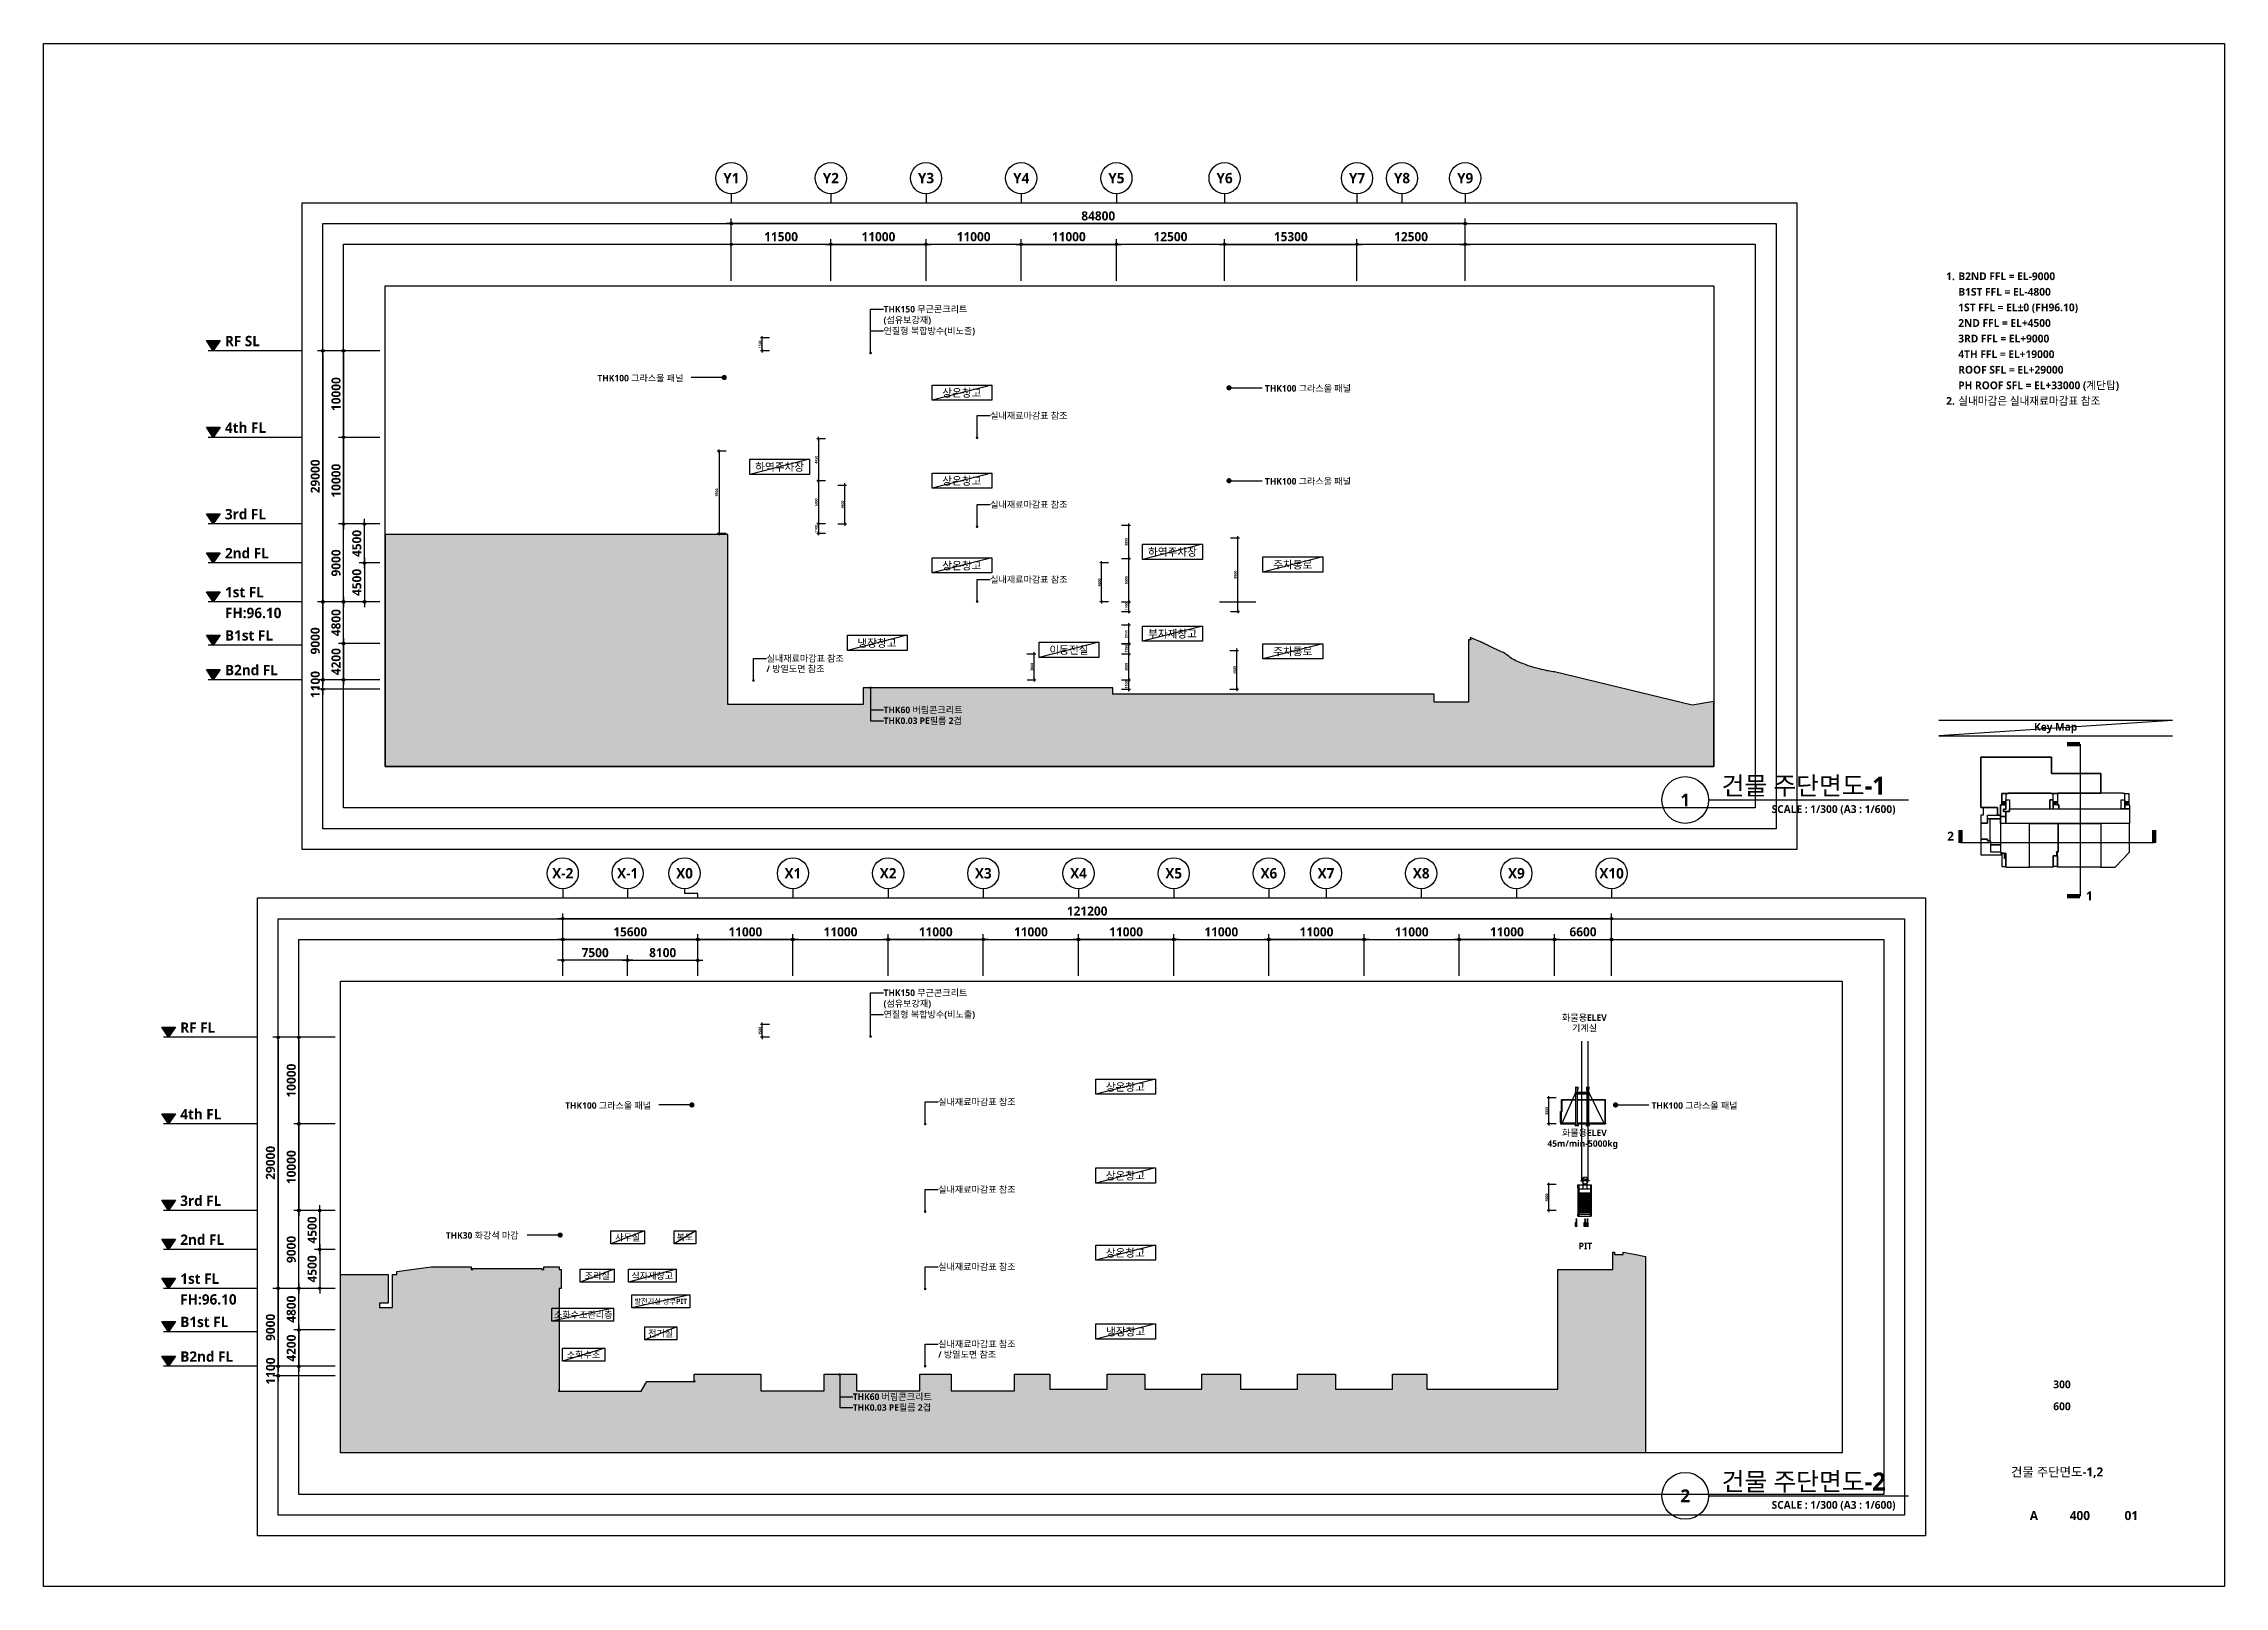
# Model space of a CAD drawing. Header units: millimetres. Extents: x 0 to 190005487, y 0 to 455456909.
# Drawn here: x 0 to 252000, y 0 to 178200 of the extents above; entities outside this region: 2.
import ezdxf
from ezdxf.enums import TextEntityAlignment as Align

# ---------------------------------------------------------------- set-up
doc = ezdxf.new("R2010")
doc.units = ezdxf.units.MM
doc.header["$LTSCALE"] = 400
doc.header["$MEASUREMENT"] = 0
doc.header["$PDSIZE"] = -10
doc.layers.get('0').update_dxf_attribs({"linetype": 'CONTINUOUS'})
doc.layers.get('Defpoints').update_dxf_attribs({"color": 153, "linetype": 'CONTINUOUS'})
for name, color, linetype in [('A-ANNO-GRA1', 7, 'CONTINUOUS'), ('A-ANNO-KEY', 7, 'CONTINUOUS'), ('A-ANNO-NOTE', 7, 'CONTINUOUS'), ('A-ANNO-TEXT1', 7, 'CONTINUOUS'), ('A-ANNO-TEXT2', 3, 'CONTINUOUS'), ('A-ANNO-TITL', 7, 'CONTINUOUS'), ('A-ST-AXIS-BUB', 7, 'CONTINUOUS'), ('A-ST-AXIS-DIM', 7, 'CONTINUOUS'), ('AA-XXXX-TXT1', 2, 'CONTINUOUS'), ('ELE05', 9, 'CONTINUOUS'), ('elev', 8, 'CONTINUOUS'), ('X-SEC-종$0$A-ST-AXIS-BUB', 7, 'CONTINUOUS'), ('전면공지', 98, 'CONTINUOUS'), ('지적', 7, 'CONTINUOUS')]:
    doc.layers.add(name, color=color, linetype=linetype)
doc.layers.add('Defpoint', color=161, linetype='CONTINUOUS', plot=False)
doc.styles.add('SH_대대리576', font='')
doc.styles.get('SH_대대리576').set_extended_font_data('NanumGothic', bold=True)
doc.dimstyles.new('SHP 100', dxfattribs={"dimscale": 100, "dimtxt": 3, "dimasz": 1, "dimexe": 2, "dimexo": 2, "dimgap": 1, "dimtad": 1, "dimdec": 0, "dimzin": 0, "dimdsep": 46, "dimtxsty": 'SH_대대리576', "dimblk": 'DIMDOT', "dimcen": 0.09, "dimclrt": 3, "dimadec": 0, "dimazin": 1, "dimtfac": 1, "dimtdec": 0, "dimtix": 1, "dimtmove": 2, "dimatfit": 0, "dimldrblk": 'DIMDOT', "dimfxl": 1, "dimtfillclr": 3, "dimtolj": 1, "dimtzin": 0, "dimarcsym": 0})
doc.dimstyles.new('SHP 600', dxfattribs={"dimscale": 300, "dimtxt": 3.5, "dimasz": 1, "dimexe": 2, "dimexo": 2, "dimgap": 1, "dimtad": 1, "dimdec": 0, "dimzin": 0, "dimdsep": 46, "dimtxsty": 'SH_대대리576', "dimblk": 'DIMDOT', "dimcen": 0.09, "dimclrd": 256, "dimclre": 256, "dimclrt": 3, "dimadec": 0, "dimazin": 1, "dimtfac": 1, "dimtdec": 0, "dimtix": 1, "dimtmove": 2, "dimatfit": 0, "dimldrblk": 'DIMDOT', "dimfxl": 1, "dimtfillclr": 3, "dimtolj": 1, "dimtzin": 0, "dimlwd": -1, "dimlwe": -1, "dimarcsym": 0})

msp = doc.modelspace()

# ---------------------------------------------------------------- texts
at = {"layer": 'A-ANNO-NOTE', "style": 'SH_대대리576'}
for s, height, p in [('Key Map', 900, (232500, 99130.5)), ('2', 1050, (220361.4, 86655.2)), ('1', 1050, (236402.9, 79768.5))]:
    msp.add_text(s, height=height, dxfattribs=at).set_placement(p, align=Align.MIDDLE)
at = {"layer": 'A-ANNO-TEXT1', "style": 'SH_대대리576'}
for s, p in [('Y1', (79467.9, 162667.4)), ('Y2', (90967.9, 162667.4)), ('Y3', (101967.9, 162667.4)), ('Y4', (112967.9, 162667.4)), ('Y5', (123967.9, 162667.4)), ('Y6', (136467.9, 162667.4)), ('Y7', (151767.9, 162667.4)), ('Y8', (156967.9, 162667.4)), ('Y9', (164267.9, 162667.4)), ('X-2', (59988, 82369.3)), ('X-1', (67488, 82369.3)), ('X0', (74065.1, 82369.3)), ('X1', (86588, 82369.3)), ('X2', (97588, 82369.3)), ('X3', (108588, 82369.3)), ('X4', (119588, 82369.3)), ('X5', (130588, 82369.3)), ('X6', (141588, 82369.3)), ('X7', (148188, 82369.3)), ('X8', (159188, 82369.3)), ('X9', (170188, 82369.3)), ('X10', (181188, 82369.3))]:
    msp.add_text(s, height=1200, dxfattribs=at).set_placement(p, align=Align.MIDDLE_CENTER)
for s, p in [('THK150 무근콘크리트', (97060.2, 147522.5)), ('(섬유보강재)', (97060.2, 146272.5)), ('연질형 복합방수(비노출)', (97060.2, 145022.5)), ('THK100 그라스울 패널', (63993.8, 139564.3)), ('THK100 그라스울 패널', (141131.7, 138379.5)), ('실내재료마감표 참조', (109370.2, 135232.7)), ('THK100 그라스울 패널', (141131.7, 127645.3)), ('실내재료마감표 참조', (109370.2, 124961.1)), ('실내재료마감표 참조', (109370.2, 116304.8)), ('/ 방열도면 참조', (83526.5, 105987.6)), ('실내재료마감표 참조', (83526.5, 107187.6)), ('THK60 버림콘크리트', (97060.2, 101240.2)), ('THK0.03 PE필름 2겹', (97060.2, 99990.2)), ('THK150 무근콘크리트', (97060.2, 68569.3)), ('(섬유보강재)', (97060.2, 67319.3)), ('연질형 복합방수(비노출)', (97060.2, 66069.3)), ('화물용ELEV', (175448, 65691.5)), ('기계실', (176614.2, 64491.5)), ('THK100 그라스울 패널', (60258.8, 55539.4)), ('실내재료마감표 참조', (103369.6, 55956.6)), ('THK100 그라스울 패널', (185801.1, 55539.4)), ('45m/min-5000kg', (173768.6, 51146.8)), ('화물용ELEV', (175448, 52389.8)), ('실내재료마감표 참조', (103369.6, 45837.4)), ('THK30 화강석 마감', (46470.4, 40536.8)), ('실내재료마감표 참조', (103369.6, 36925.1)), ('실내재료마감표 참조', (103369.6, 27988.5)), ('/ 방열도면 참조', (103369.6, 26788.5)), ('THK60 버림콘크리트', (93500.5, 21909.2)), ('THK0.03 PE필름 2겹', (93500.5, 20659.2))]:
    msp.add_text(s, height=750, dxfattribs=at).set_placement(p, align=Align.MIDDLE_LEFT)
for s, p in [('RF SL', (20955.2, 143243.3)), ('4th FL', (20955.2, 133243.3)), ('3rd FL', (20955.2, 123243.3)), ('2nd FL', (20955.2, 118743.3)), ('1st FL', (20955.2, 114243.3)), ('FH:96.10', (20955.2, 111843.3)), ('B1st FL', (20955.2, 109243.3)), ('B2nd FL', (20955.2, 105243.3)), ('RF FL', (15790.1, 63945.2)), ('4th FL', (15790.1, 53945.2)), ('3rd FL', (15790.1, 43945.2)), ('2nd FL', (15790.1, 39445.2)), ('1st FL', (15790.1, 34945.2)), ('FH:96.10', (15785.2, 32545.2)), ('B1st FL', (15790.1, 29945.2)), ('B2nd FL', (15790.1, 25945.2))]:
    msp.add_text(s, height=1200, dxfattribs=at).set_placement(p)
msp.add_text('PIT', height=750, dxfattribs=at).set_placement((178163, 39319.3), align=Align.MIDDLE)
at = {"layer": 'A-ANNO-TEXT2', "style": 'SH_대대리576'}
for s, height, p in [('상온창고', 900, (106104.6, 137879)), ('하역주차장', 900, (85050.8, 129320)), ('상온창고', 900, (106104.6, 127714.5)), ('상온창고', 900, (106104.6, 117924.4)), ('하역주차장', 900, (130449.5, 119498)), ('주차통로', 900, (144354.8, 118028.2)), ('냉장창고', 900, (96299.1, 108980.5)), ('이동전실', 900, (118484.4, 108182.1)), ('부자재창고', 900, (130449.5, 110046.7)), ('주차통로', 900, (144354.8, 108013)), ('상온창고', 900, (125001.7, 57706.2)), ('상온창고', 900, (125001.7, 47455.5)), ('사무실', 750, (67488, 40334)), ('복도', 750, (74108, 40334)), ('상온창고', 900, (125001.7, 38540)), ('조리실', 750, (63969.1, 35892.8)), ('식자재창고', 750, (70330.6, 35892.8)), ('발전기실 상부PIT', 600, (71306.6, 32934.7)), ('소화수조관리층 ', 750, (62484, 31398.9)), ('전기실', 750, (71306.6, 29235.8)), ('냉장창고', 900, (125031.5, 29438.4)), ('소화수조', 750, (62394.2, 26777.1))]:
    msp.add_text(s, height=height, dxfattribs=at).set_placement(p, align=Align.MIDDLE)
at = {"layer": 'A-ANNO-TITL', "style": 'SH_대대리576'}
for s, height, p in [('300', 900, (233235.5, 23333.4)), ('600', 900, (233235.5, 20800.2)), ('건물 주단면도-1,2', 1050, (232670.3, 13191.8)), ('A', 1050, (229987.6, 8181.3)), ('400', 1050, (235300.8, 8181.3)), ('01', 1050, (241247.3, 8181.3))]:
    msp.add_text(s, height=height, dxfattribs=at).set_placement(p, align=Align.MIDDLE)

# ---------------------------------------------------------------- blocks, each defined once
blk = doc.blocks.new('G$C78B43F3D')
at = {"layer": 'A-ST-AXIS-DIM', "color": 2}
blk.add_line((1500, 17804), (1500, 250), dxfattribs=at)
at = {"layer": 'A-ST-AXIS-DIM', "color": 2, "const_width": 500}
for points in [[(1500, 17804), (0, 17804)], [(1500, 250), (0, 250)]]:
    blk.add_lwpolyline(points, dxfattribs=at)
blk = doc.blocks.new('G$C28DF506D')
blk.add_lwpolyline([(0, 3255), (0, 1425), (2340, 1425), (2340, 1725), (2265, 1725), (2265, 1740), (1155, 1740), (1155, 3030), (1095, 3030), (1095, 3060), (765, 3060), (765, 3255)], close=True)
at = {"layer": 'A-ANNO-KEY'}
for p, q in [((2902, 7538), (2423, 7223)), ((2423, 7538), (2902, 7223)), ((8377, 7538), (8857, 7223)), ((8857, 7538), (8377, 7223)), ((16627, 7223), (17108, 7538)), ((16627, 7538), (17108, 7223)), ((2760, 1012), (2902, 1642)), ((2760, 1642), (2902, 1012)), ((8745, 1327), (8884, 1770)), ((8884, 1327), (8745, 1770))]:
    blk.add_line(p, q, dxfattribs=at)
for points in [[(13890, 10845), (8190, 10845), (8190, 12720), (7290, 12720), (0, 12720), (0, 6900), (195, 6900), (270, 6900), (1950, 6900), (1950, 6015), (2265, 6015), (2265, 7223), (2423, 7223), (2423, 7538), (2423, 8505), (2902, 8505), (3165, 8505), (3165, 8550), (8115, 8550), (8115, 8505), (8377, 8505), (8865, 8505), (8865, 8550), (13890, 8550)], [(8190, 12720), (7290, 12720), (0, 12720), (0, 6900), (195, 6900), (270, 6900), (1950, 6900), (1950, 6015), (2265, 6015), (2265, 7223), (2423, 7223), (2423, 8505), (3165, 8505), (3165, 8550), (8115, 8550), (8115, 8505), (8865, 8505), (8865, 8550), (13890, 8550), (13890, 10845), (8190, 10845)], [(2423, 8505), (2902, 8505), (2902, 7538), (2423, 7538)], [(2635, 6434), (2635, 6722), (2902, 6722), (2902, 7788), (3300, 7788), (3300, 6750), (3300, 6750), (3300, 6434), (2902, 6434), (2902, 6434)], [(2902, 8505), (2902, 7788), (3300, 7788), (3300, 6750), (7980, 6750), (7980, 7788), (8377, 7788), (8377, 8505), (8115, 8505), (8115, 8550), (3165, 8550), (3165, 8505)], [(7980, 6754), (8377, 6754), (8377, 7788), (7980, 7788)], [(8377, 8505), (8857, 8505), (8857, 7538), (8377, 7538)], [(8865, 8550), (8865, 8505), (8857, 8505), (8857, 7204), (9015, 7204), (9015, 6750), (16230, 6750), (16230, 7788), (16627, 7788), (16627, 8505), (16365, 8505), (16365, 8550)], [(16627, 6754), (16230, 6754), (16230, 7788), (16627, 7788)], [(16627, 8505), (17108, 8505), (17108, 7538), (16627, 7538)], [(0, 6015), (0, 5100), (765, 5100), (765, 6015), (1950, 6015), (1950, 6900), (270, 6900), (270, 6015)], [(0, 5100), (0, 3255), (765, 3255), (765, 3060), (1095, 3060), (1095, 5580), (765, 5580), (765, 5100), (0, 5100)], [(765, 6015), (2265, 6015), (2265, 5580), (765, 5580)], [(1155, 2580), (1155, 3030), (1095, 3030), (1095, 5580), (2265, 5580), (2265, 2580)], [(2265, 7223), (2902, 7223), (2902, 6722), (2635, 6722), (2635, 6434), (2902, 6434), (2902, 5864), (2265, 5864)], [(2265, 5864), (2902, 5864), (2902, 5070), (2265, 5070)], [(2265, 1740), (2265, 1725), (2340, 1725), (2340, 1642), (2902, 1642), (2902, 0), (5640, 0), (5640, 5070), (2265, 5070)], [(2265, 1740), (2265, 1725), (2340, 1725), (2340, 1642), (2902, 1642), (2902, 0), (5640, 0), (5640, 5070), (2265, 5070)], [(2902, 7223), (2423, 7223), (2423, 7538), (2902, 7538)], [(2902, 5070), (2902, 6434), (3300, 6434), (3300, 6750), (7980, 6750), (7980, 6754), (9015, 6754), (9015, 6750), (16230, 6750), (16230, 6754), (17190, 6754), (17190, 5070)], [(8745, 1770), (8745, 1327), (8377, 1327), (8377, 0), (5640, 0), (5640, 5070), (8940, 5070), (8940, 1770), (8745, 1770)], [(8377, 7538), (8857, 7538), (8857, 7223), (8377, 7223)], [(8377, 7223), (8377, 6754), (9015, 6754), (9015, 7204), (8857, 7204), (8857, 7223)], [(8940, 1725), (8940, 5070), (13890, 5070), (13890, 0), (8857, 0), (8857, 1327), (8884, 1327), (8884, 1725), (8940, 1725)], [(13890, 5070), (13890, 0), (15540, 0), (17190, 1725), (17190, 5070)], [(16627, 7538), (17108, 7538), (17108, 7223), (16627, 7223)], [(16627, 7223), (17190, 7223), (17190, 6754), (16627, 6754)], [(1155, 2580), (2265, 2580), (2265, 1740), (1155, 1740), (1155, 2580)], [(2760, 1642), (2423, 1642), (2423, 82), (2902, 82), (2902, 1012), (2760, 1012)], [(8857, 82), (8377, 82), (8377, 1327), (8857, 1327)], [(8745, 1327), (8884, 1327), (8884, 1725), (8940, 1725), (8940, 1770), (8745, 1770)]]:
    blk.add_lwpolyline(points, close=True, dxfattribs=at)
blk.add_lwpolyline([(8865, 8505), (8115, 8505), (8115, 8550), (3165, 8550), (3165, 8505), (2423, 8505), (2423, 7223), (2265, 7223), (2265, 6015), (1950, 6015), (1950, 6900), (270, 6900), (270, 6900), (195, 6900), (0, 6900), (0, 12720), (7290, 12720), (7290, 12720), (8190, 12720), (8190, 10845), (8190, 10845), (8190, 10845), (13890, 10845), (13890, 8550), (8865, 8550)], dxfattribs=at)
blk = doc.blocks.new('DIMDOT')
at = {"color": 0}
blk.add_line((-2, 0), (2, 0), dxfattribs=at)
for radius in [0.5, 0.25]:
    blk.add_circle((0, 0), radius, dxfattribs=at)
blk = doc.blocks.new('*D9')
at = {"layer": 'A-ST-AXIS-DIM', "transparency": 16777216}
for p, q in [((79468, 150817), (79468, 158017)), ((163968, 157417), (79768, 157417)), ((164268, 150817), (164268, 158017))]:
    blk.add_line(p, q, dxfattribs=at)
at = {"layer": 'Defpoints', "color": 0, "transparency": 16777216}
for p in [(79468, 157417), (79468, 150217), (164268, 150217)]:
    blk.add_point(p, dxfattribs=at)
at = {"layer": 'A-ST-AXIS-DIM', "linetype": 'ByBlock', "transparency": 16777216, "xscale": 300, "yscale": 300, "zscale": 300, "rotation": 180}
blk.add_blockref('DIMDOT', (79468, 157417), dxfattribs=at)
at = {"layer": 'A-ST-AXIS-DIM', "linetype": 'ByBlock', "transparency": 16777216, "xscale": 300, "yscale": 300, "zscale": 300}
blk.add_blockref('DIMDOT', (164268, 157417), dxfattribs=at)
at = {"layer": 'A-ST-AXIS-DIM', "color": 3, "transparency": 16777216, "insert": (121868, 158297), "char_height": 1050, "attachment_point": 5, "style": 'SH_대대리576'}
blk.add_mtext('\\A1;84800', dxfattribs=at)
blk = doc.blocks.new('*D10')
at = {"layer": 'A-ST-AXIS-DIM', "transparency": 16777216}
for p, q in [((79468, 150817), (79468, 155617)), ((90668, 155017), (79768, 155017)), ((90968, 150817), (90968, 155617))]:
    blk.add_line(p, q, dxfattribs=at)
at = {"layer": 'Defpoints', "color": 0, "transparency": 16777216}
for p in [(79468, 155017), (79468, 150217), (90968, 150217)]:
    blk.add_point(p, dxfattribs=at)
at = {"layer": 'A-ST-AXIS-DIM', "linetype": 'ByBlock', "transparency": 16777216, "xscale": 300, "yscale": 300, "zscale": 300, "rotation": 180}
blk.add_blockref('DIMDOT', (79468, 155017), dxfattribs=at)
at = {"layer": 'A-ST-AXIS-DIM', "linetype": 'ByBlock', "transparency": 16777216, "xscale": 300, "yscale": 300, "zscale": 300}
blk.add_blockref('DIMDOT', (90968, 155017), dxfattribs=at)
at = {"layer": 'A-ST-AXIS-DIM', "color": 3, "transparency": 16777216, "insert": (85218, 155895), "char_height": 1050, "attachment_point": 5, "style": 'SH_대대리576'}
blk.add_mtext('\\A1;11500', dxfattribs=at)
blk = doc.blocks.new('X-SEC-종$0$A-ST-AXIS-BUB-1')
at = {"layer": 'A-ST-AXIS-BUB'}
blk.add_line((0, 350), (0, 0), dxfattribs=at)
blk.add_circle((0, 950), 600, dxfattribs=at)
blk = doc.blocks.new('*D11')
at = {"layer": 'A-ST-AXIS-DIM', "transparency": 16777216}
for p, q in [((90968, 150817), (90968, 155617)), ((91268, 155017), (101668, 155017)), ((101968, 150817), (101968, 155617))]:
    blk.add_line(p, q, dxfattribs=at)
at = {"layer": 'Defpoints', "color": 0, "transparency": 16777216}
for p in [(101968, 155017), (90968, 150217), (101968, 150217)]:
    blk.add_point(p, dxfattribs=at)
at = {"layer": 'A-ST-AXIS-DIM', "linetype": 'ByBlock', "transparency": 16777216, "xscale": 300, "yscale": 300, "zscale": 300, "rotation": 180}
blk.add_blockref('DIMDOT', (90968, 155017), dxfattribs=at)
at = {"layer": 'A-ST-AXIS-DIM', "linetype": 'ByBlock', "transparency": 16777216, "xscale": 300, "yscale": 300, "zscale": 300}
blk.add_blockref('DIMDOT', (101968, 155017), dxfattribs=at)
at = {"layer": 'A-ST-AXIS-DIM', "color": 3, "transparency": 16777216, "insert": (96468, 155893), "char_height": 1050, "attachment_point": 5, "style": 'SH_대대리576'}
blk.add_mtext('\\A1;11000', dxfattribs=at)
blk = doc.blocks.new('*D12')
at = {"layer": 'A-ST-AXIS-DIM', "transparency": 16777216}
for p, q in [((101968, 150817), (101968, 155617)), ((112668, 155017), (102268, 155017)), ((112968, 150817), (112968, 155617))]:
    blk.add_line(p, q, dxfattribs=at)
at = {"layer": 'Defpoints', "color": 0, "transparency": 16777216}
for p in [(101968, 155017), (101968, 150217), (112968, 150217)]:
    blk.add_point(p, dxfattribs=at)
at = {"layer": 'A-ST-AXIS-DIM', "linetype": 'ByBlock', "transparency": 16777216, "xscale": 300, "yscale": 300, "zscale": 300, "rotation": 180}
blk.add_blockref('DIMDOT', (101968, 155017), dxfattribs=at)
at = {"layer": 'A-ST-AXIS-DIM', "linetype": 'ByBlock', "transparency": 16777216, "xscale": 300, "yscale": 300, "zscale": 300}
blk.add_blockref('DIMDOT', (112968, 155017), dxfattribs=at)
at = {"layer": 'A-ST-AXIS-DIM', "color": 3, "transparency": 16777216, "insert": (107468, 155893), "char_height": 1050, "attachment_point": 5, "style": 'SH_대대리576'}
blk.add_mtext('\\A1;11000', dxfattribs=at)
blk = doc.blocks.new('*D13')
at = {"layer": 'A-ST-AXIS-DIM', "transparency": 16777216}
for p, q in [((112968, 150817), (112968, 155617)), ((113268, 155017), (123668, 155017)), ((123968, 150817), (123968, 155617))]:
    blk.add_line(p, q, dxfattribs=at)
at = {"layer": 'Defpoints', "color": 0, "transparency": 16777216}
for p in [(123968, 155017), (112968, 150217), (123968, 150217)]:
    blk.add_point(p, dxfattribs=at)
at = {"layer": 'A-ST-AXIS-DIM', "linetype": 'ByBlock', "transparency": 16777216, "xscale": 300, "yscale": 300, "zscale": 300, "rotation": 180}
blk.add_blockref('DIMDOT', (112968, 155017), dxfattribs=at)
at = {"layer": 'A-ST-AXIS-DIM', "linetype": 'ByBlock', "transparency": 16777216, "xscale": 300, "yscale": 300, "zscale": 300}
blk.add_blockref('DIMDOT', (123968, 155017), dxfattribs=at)
at = {"layer": 'A-ST-AXIS-DIM', "color": 3, "transparency": 16777216, "insert": (118468, 155893), "char_height": 1050, "attachment_point": 5, "style": 'SH_대대리576'}
blk.add_mtext('\\A1;11000', dxfattribs=at)
blk = doc.blocks.new('*D14')
at = {"layer": 'A-ST-AXIS-DIM', "transparency": 16777216}
for p, q in [((123968, 150817), (123968, 155617)), ((136168, 155017), (124268, 155017)), ((136468, 150817), (136468, 155617))]:
    blk.add_line(p, q, dxfattribs=at)
at = {"layer": 'Defpoints', "color": 0, "transparency": 16777216}
for p in [(123968, 155017), (123968, 150217), (136468, 150217)]:
    blk.add_point(p, dxfattribs=at)
at = {"layer": 'A-ST-AXIS-DIM', "linetype": 'ByBlock', "transparency": 16777216, "xscale": 300, "yscale": 300, "zscale": 300, "rotation": 180}
blk.add_blockref('DIMDOT', (123968, 155017), dxfattribs=at)
at = {"layer": 'A-ST-AXIS-DIM', "linetype": 'ByBlock', "transparency": 16777216, "xscale": 300, "yscale": 300, "zscale": 300}
blk.add_blockref('DIMDOT', (136468, 155017), dxfattribs=at)
at = {"layer": 'A-ST-AXIS-DIM', "color": 3, "transparency": 16777216, "insert": (130218, 155896), "char_height": 1050, "attachment_point": 5, "style": 'SH_대대리576'}
blk.add_mtext('\\A1;12500', dxfattribs=at)
blk = doc.blocks.new('*D15')
at = {"layer": 'A-ST-AXIS-DIM', "transparency": 16777216}
for p, q in [((136468, 150817), (136468, 155617)), ((136768, 155017), (151468, 155017)), ((151768, 150817), (151768, 155617))]:
    blk.add_line(p, q, dxfattribs=at)
at = {"layer": 'Defpoints', "color": 0, "transparency": 16777216}
for p in [(151768, 155017), (136468, 150217), (151768, 150217)]:
    blk.add_point(p, dxfattribs=at)
at = {"layer": 'A-ST-AXIS-DIM', "linetype": 'ByBlock', "transparency": 16777216, "xscale": 300, "yscale": 300, "zscale": 300, "rotation": 180}
blk.add_blockref('DIMDOT', (136468, 155017), dxfattribs=at)
at = {"layer": 'A-ST-AXIS-DIM', "linetype": 'ByBlock', "transparency": 16777216, "xscale": 300, "yscale": 300, "zscale": 300}
blk.add_blockref('DIMDOT', (151768, 155017), dxfattribs=at)
at = {"layer": 'A-ST-AXIS-DIM', "color": 3, "transparency": 16777216, "insert": (144118, 155897), "char_height": 1050, "attachment_point": 5, "style": 'SH_대대리576'}
blk.add_mtext('\\A1;15300', dxfattribs=at)
blk = doc.blocks.new('*D16')
at = {"layer": 'A-ST-AXIS-DIM', "transparency": 16777216}
for p, q in [((151768, 150817), (151768, 155617)), ((163968, 155017), (152068, 155017)), ((164268, 150817), (164268, 155617))]:
    blk.add_line(p, q, dxfattribs=at)
at = {"layer": 'Defpoints', "color": 0, "transparency": 16777216}
for p in [(151768, 155017), (151768, 150217), (164268, 150217)]:
    blk.add_point(p, dxfattribs=at)
at = {"layer": 'A-ST-AXIS-DIM', "linetype": 'ByBlock', "transparency": 16777216, "xscale": 300, "yscale": 300, "zscale": 300, "rotation": 180}
blk.add_blockref('DIMDOT', (151768, 155017), dxfattribs=at)
at = {"layer": 'A-ST-AXIS-DIM', "linetype": 'ByBlock', "transparency": 16777216, "xscale": 300, "yscale": 300, "zscale": 300}
blk.add_blockref('DIMDOT', (164268, 155017), dxfattribs=at)
at = {"layer": 'A-ST-AXIS-DIM', "color": 3, "transparency": 16777216, "insert": (158018, 155896), "char_height": 1050, "attachment_point": 5, "style": 'SH_대대리576'}
blk.add_mtext('\\A1;12500', dxfattribs=at)
blk = doc.blocks.new('*D17')
at = {"layer": 'A-ST-AXIS-DIM', "transparency": 16777216}
for p, q in [((38868, 142717), (34068, 142717)), ((34668, 142417), (34668, 133017)), ((38868, 132717), (34068, 132717))]:
    blk.add_line(p, q, dxfattribs=at)
at = {"layer": 'Defpoints', "color": 0, "transparency": 16777216}
for p in [(39468, 142717), (34668, 132717), (39468, 132717)]:
    blk.add_point(p, dxfattribs=at)
at = {"layer": 'A-ST-AXIS-DIM', "linetype": 'ByBlock', "transparency": 16777216, "xscale": 300, "yscale": 300, "zscale": 300}
for p, rotation in [((34668, 142717), 90), ((34668, 132717), 270)]:
    blk.add_blockref('DIMDOT', p, dxfattribs=dict(at, rotation=rotation))
at = {"layer": 'A-ST-AXIS-DIM', "color": 3, "transparency": 16777216, "insert": (33792, 137717), "char_height": 1050, "attachment_point": 5, "rotation": 90, "style": 'SH_대대리576'}
blk.add_mtext('\\A1;10000', dxfattribs=at)
blk = doc.blocks.new('*D18')
at = {"layer": 'A-ST-AXIS-DIM', "transparency": 16777216}
for p, q in [((38868, 132717), (34068, 132717)), ((34668, 132417), (34668, 123017)), ((38868, 122717), (34068, 122717))]:
    blk.add_line(p, q, dxfattribs=at)
at = {"layer": 'Defpoints', "color": 0, "transparency": 16777216}
for p in [(39468, 132717), (34668, 122717), (39468, 122717)]:
    blk.add_point(p, dxfattribs=at)
at = {"layer": 'A-ST-AXIS-DIM', "linetype": 'ByBlock', "transparency": 16777216, "xscale": 300, "yscale": 300, "zscale": 300}
for p, rotation in [((34668, 132717), 90), ((34668, 122717), 270)]:
    blk.add_blockref('DIMDOT', p, dxfattribs=dict(at, rotation=rotation))
at = {"layer": 'A-ST-AXIS-DIM', "color": 3, "transparency": 16777216, "insert": (33792, 127717), "char_height": 1050, "attachment_point": 5, "rotation": 90, "style": 'SH_대대리576'}
blk.add_mtext('\\A1;10000', dxfattribs=at)
blk = doc.blocks.new('*D19')
at = {"layer": 'A-ST-AXIS-DIM', "transparency": 16777216}
for p, q in [((38868, 122717), (34068, 122717)), ((34668, 114017), (34668, 122417)), ((38868, 113717), (34068, 113717))]:
    blk.add_line(p, q, dxfattribs=at)
at = {"layer": 'Defpoints', "color": 0, "transparency": 16777216}
for p in [(34668, 122717), (39468, 122717), (39468, 113717)]:
    blk.add_point(p, dxfattribs=at)
at = {"layer": 'A-ST-AXIS-DIM', "linetype": 'ByBlock', "transparency": 16777216, "xscale": 300, "yscale": 300, "zscale": 300}
for p, rotation in [((34668, 122717), 90), ((34668, 113717), 270)]:
    blk.add_blockref('DIMDOT', p, dxfattribs=dict(at, rotation=rotation))
at = {"layer": 'A-ST-AXIS-DIM', "color": 3, "transparency": 16777216, "insert": (33788, 118217), "char_height": 1050, "attachment_point": 5, "rotation": 90, "style": 'SH_대대리576'}
blk.add_mtext('\\A1;9000', dxfattribs=at)
blk = doc.blocks.new('*D20')
at = {"layer": 'A-ST-AXIS-DIM', "transparency": 16777216}
for p, q in [((38868, 108917), (34068, 108917)), ((34668, 108617), (34668, 105017)), ((38868, 104717), (34068, 104717))]:
    blk.add_line(p, q, dxfattribs=at)
at = {"layer": 'Defpoints', "color": 0, "transparency": 16777216}
for p in [(39468, 108917), (34668, 104717), (39468, 104717)]:
    blk.add_point(p, dxfattribs=at)
at = {"layer": 'A-ST-AXIS-DIM', "linetype": 'ByBlock', "transparency": 16777216, "xscale": 300, "yscale": 300, "zscale": 300}
for p, rotation in [((34668, 108917), 90), ((34668, 104717), 270)]:
    blk.add_blockref('DIMDOT', p, dxfattribs=dict(at, rotation=rotation))
at = {"layer": 'A-ST-AXIS-DIM', "color": 3, "transparency": 16777216, "insert": (33791, 106817), "char_height": 1050, "attachment_point": 5, "rotation": 90, "style": 'SH_대대리576'}
blk.add_mtext('\\A1;4200', dxfattribs=at)
blk = doc.blocks.new('*D21')
at = {"layer": 'A-ST-AXIS-DIM', "transparency": 16777216}
for p, q in [((38868, 113717), (34068, 113717)), ((34668, 109217), (34668, 113417)), ((38868, 108917), (34068, 108917))]:
    blk.add_line(p, q, dxfattribs=at)
at = {"layer": 'Defpoints', "color": 0, "transparency": 16777216}
for p in [(34668, 113717), (39468, 113717), (39468, 108917)]:
    blk.add_point(p, dxfattribs=at)
at = {"layer": 'A-ST-AXIS-DIM', "linetype": 'ByBlock', "transparency": 16777216, "xscale": 300, "yscale": 300, "zscale": 300}
for p, rotation in [((34668, 113717), 90), ((34668, 108917), 270)]:
    blk.add_blockref('DIMDOT', p, dxfattribs=dict(at, rotation=rotation))
at = {"layer": 'A-ST-AXIS-DIM', "color": 3, "transparency": 16777216, "insert": (33788, 111317), "char_height": 1050, "attachment_point": 5, "rotation": 90, "style": 'SH_대대리576'}
blk.add_mtext('\\A1;4800', dxfattribs=at)
blk = doc.blocks.new('*D22')
at = {"layer": 'A-ST-AXIS-DIM', "transparency": 16777216}
for p, q in [((38868, 104717), (31668, 104717)), ((38868, 103617), (31668, 103617)), ((32268, 105017), (32268, 105317)), ((32268, 103617), (32268, 104717)), ((32268, 103317), (32268, 103017))]:
    blk.add_line(p, q, dxfattribs=at)
at = {"layer": 'Defpoints', "color": 0, "transparency": 16777216}
for p in [(32268, 104717), (39468, 104717), (39468, 103617)]:
    blk.add_point(p, dxfattribs=at)
at = {"layer": 'A-ST-AXIS-DIM', "linetype": 'ByBlock', "transparency": 16777216, "xscale": 300, "yscale": 300, "zscale": 300}
for p, rotation in [((32268, 104717), 270), ((32268, 103617), 90)]:
    blk.add_blockref('DIMDOT', p, dxfattribs=dict(at, rotation=rotation))
at = {"layer": 'A-ST-AXIS-DIM', "color": 3, "transparency": 16777216, "insert": (31392, 104167), "char_height": 1050, "attachment_point": 5, "rotation": 90, "style": 'SH_대대리576'}
blk.add_mtext('\\A1;1100', dxfattribs=at)
blk = doc.blocks.new('*D23')
at = {"layer": 'A-ST-AXIS-DIM', "transparency": 16777216}
for p, q in [((38868, 142717), (31668, 142717)), ((32268, 142417), (32268, 114017)), ((38868, 113717), (31668, 113717))]:
    blk.add_line(p, q, dxfattribs=at)
at = {"layer": 'Defpoints', "color": 0, "transparency": 16777216}
for p in [(39468, 142717), (32268, 113717), (39468, 113717)]:
    blk.add_point(p, dxfattribs=at)
at = {"layer": 'A-ST-AXIS-DIM', "linetype": 'ByBlock', "transparency": 16777216, "xscale": 300, "yscale": 300, "zscale": 300}
for p, rotation in [((32268, 142717), 90), ((32268, 113717), 270)]:
    blk.add_blockref('DIMDOT', p, dxfattribs=dict(at, rotation=rotation))
at = {"layer": 'A-ST-AXIS-DIM', "color": 3, "transparency": 16777216, "insert": (31388, 128217), "char_height": 1050, "attachment_point": 5, "rotation": 90, "style": 'SH_대대리576'}
blk.add_mtext('\\A1;29000', dxfattribs=at)
blk = doc.blocks.new('Level - GL_Architecture-538196-단면도-1')
at = {"layer": 'A-ST-AXIS-DIM'}
blk.add_hatch(color=256, dxfattribs=at).paths.add_polyline_path([(-50936, 1188), (-50144, 0), (-49352, 1188)], flags=0)
for p, q in [((-50936, 1188), (-49352, 1188)), ((-50144, 0), (-50936, 1188)), ((-49352, 1188), (-50144, 0)), ((-39756, 0), (-50744, 0))]:
    blk.add_line(p, q, dxfattribs=at)
blk = doc.blocks.new('*D24')
at = {"layer": 'A-ST-AXIS-DIM', "transparency": 16777216}
for p, q in [((59988, 70519), (59988, 72919)), ((67188, 72319), (60288, 72319)), ((67488, 70519), (67488, 72919))]:
    blk.add_line(p, q, dxfattribs=at)
at = {"layer": 'Defpoints', "color": 0, "transparency": 16777216}
for p in [(59988, 72319), (59988, 69919), (67488, 69919)]:
    blk.add_point(p, dxfattribs=at)
at = {"layer": 'A-ST-AXIS-DIM', "linetype": 'ByBlock', "transparency": 16777216, "xscale": 300, "yscale": 300, "zscale": 300, "rotation": 180}
blk.add_blockref('DIMDOT', (59988, 72319), dxfattribs=at)
at = {"layer": 'A-ST-AXIS-DIM', "linetype": 'ByBlock', "transparency": 16777216, "xscale": 300, "yscale": 300, "zscale": 300}
blk.add_blockref('DIMDOT', (67488, 72319), dxfattribs=at)
at = {"layer": 'A-ST-AXIS-DIM', "color": 3, "transparency": 16777216, "insert": (63738, 73197), "char_height": 1050, "attachment_point": 5, "style": 'SH_대대리576'}
blk.add_mtext('\\A1;7500', dxfattribs=at)
blk = doc.blocks.new('*D25')
at = {"layer": 'A-ST-AXIS-DIM', "transparency": 16777216}
for p, q in [((67488, 70519), (67488, 72919)), ((67788, 72319), (75288, 72319)), ((75588, 70519), (75588, 72919))]:
    blk.add_line(p, q, dxfattribs=at)
at = {"layer": 'Defpoints', "color": 0, "transparency": 16777216}
for p in [(75588, 72319), (67488, 69919), (75588, 69919)]:
    blk.add_point(p, dxfattribs=at)
at = {"layer": 'A-ST-AXIS-DIM', "linetype": 'ByBlock', "transparency": 16777216, "xscale": 300, "yscale": 300, "zscale": 300, "rotation": 180}
blk.add_blockref('DIMDOT', (67488, 72319), dxfattribs=at)
at = {"layer": 'A-ST-AXIS-DIM', "linetype": 'ByBlock', "transparency": 16777216, "xscale": 300, "yscale": 300, "zscale": 300}
blk.add_blockref('DIMDOT', (75588, 72319), dxfattribs=at)
at = {"layer": 'A-ST-AXIS-DIM', "color": 3, "transparency": 16777216, "insert": (71538, 73199), "char_height": 1050, "attachment_point": 5, "style": 'SH_대대리576'}
blk.add_mtext('\\A1;8100', dxfattribs=at)
blk = doc.blocks.new('*D26')
at = {"layer": 'A-ST-AXIS-DIM', "transparency": 16777216}
for p, q in [((59988, 70519), (59988, 75319)), ((75288, 74719), (60288, 74719)), ((75588, 70519), (75588, 75319))]:
    blk.add_line(p, q, dxfattribs=at)
at = {"layer": 'Defpoints', "color": 0, "transparency": 16777216}
for p in [(59988, 74719), (59988, 69919), (75588, 69919)]:
    blk.add_point(p, dxfattribs=at)
at = {"layer": 'A-ST-AXIS-DIM', "linetype": 'ByBlock', "transparency": 16777216, "xscale": 300, "yscale": 300, "zscale": 300, "rotation": 180}
blk.add_blockref('DIMDOT', (59988, 74719), dxfattribs=at)
at = {"layer": 'A-ST-AXIS-DIM', "linetype": 'ByBlock', "transparency": 16777216, "xscale": 300, "yscale": 300, "zscale": 300}
blk.add_blockref('DIMDOT', (75588, 74719), dxfattribs=at)
at = {"layer": 'A-ST-AXIS-DIM', "color": 3, "transparency": 16777216, "insert": (67788, 75599), "char_height": 1050, "attachment_point": 5, "style": 'SH_대대리576'}
blk.add_mtext('\\A1;15600', dxfattribs=at)
blk = doc.blocks.new('*D27')
at = {"layer": 'A-ST-AXIS-DIM', "transparency": 16777216}
for p, q in [((75588, 70519), (75588, 75319)), ((86288, 74719), (75888, 74719)), ((86588, 70519), (86588, 75319))]:
    blk.add_line(p, q, dxfattribs=at)
at = {"layer": 'Defpoints', "color": 0, "transparency": 16777216}
for p in [(75588, 74719), (75588, 69919), (86588, 69919)]:
    blk.add_point(p, dxfattribs=at)
at = {"layer": 'A-ST-AXIS-DIM', "linetype": 'ByBlock', "transparency": 16777216, "xscale": 300, "yscale": 300, "zscale": 300, "rotation": 180}
blk.add_blockref('DIMDOT', (75588, 74719), dxfattribs=at)
at = {"layer": 'A-ST-AXIS-DIM', "linetype": 'ByBlock', "transparency": 16777216, "xscale": 300, "yscale": 300, "zscale": 300}
blk.add_blockref('DIMDOT', (86588, 74719), dxfattribs=at)
at = {"layer": 'A-ST-AXIS-DIM', "color": 3, "transparency": 16777216, "insert": (81088, 75595), "char_height": 1050, "attachment_point": 5, "style": 'SH_대대리576'}
blk.add_mtext('\\A1;11000', dxfattribs=at)
blk = doc.blocks.new('*D28')
at = {"layer": 'A-ST-AXIS-DIM', "transparency": 16777216}
for p, q in [((86588, 70519), (86588, 75319)), ((86888, 74719), (97288, 74719)), ((97588, 70519), (97588, 75319))]:
    blk.add_line(p, q, dxfattribs=at)
at = {"layer": 'Defpoints', "color": 0, "transparency": 16777216}
for p in [(97588, 74719), (86588, 69919), (97588, 69919)]:
    blk.add_point(p, dxfattribs=at)
at = {"layer": 'A-ST-AXIS-DIM', "linetype": 'ByBlock', "transparency": 16777216, "xscale": 300, "yscale": 300, "zscale": 300, "rotation": 180}
blk.add_blockref('DIMDOT', (86588, 74719), dxfattribs=at)
at = {"layer": 'A-ST-AXIS-DIM', "linetype": 'ByBlock', "transparency": 16777216, "xscale": 300, "yscale": 300, "zscale": 300}
blk.add_blockref('DIMDOT', (97588, 74719), dxfattribs=at)
at = {"layer": 'A-ST-AXIS-DIM', "color": 3, "transparency": 16777216, "insert": (92088, 75595), "char_height": 1050, "attachment_point": 5, "style": 'SH_대대리576'}
blk.add_mtext('\\A1;11000', dxfattribs=at)
blk = doc.blocks.new('*D29')
at = {"layer": 'A-ST-AXIS-DIM', "transparency": 16777216}
for p, q in [((97588, 70519), (97588, 75319)), ((108288, 74719), (97888, 74719)), ((108588, 70519), (108588, 75319))]:
    blk.add_line(p, q, dxfattribs=at)
at = {"layer": 'Defpoints', "color": 0, "transparency": 16777216}
for p in [(97588, 74719), (97588, 69919), (108588, 69919)]:
    blk.add_point(p, dxfattribs=at)
at = {"layer": 'A-ST-AXIS-DIM', "linetype": 'ByBlock', "transparency": 16777216, "xscale": 300, "yscale": 300, "zscale": 300, "rotation": 180}
blk.add_blockref('DIMDOT', (97588, 74719), dxfattribs=at)
at = {"layer": 'A-ST-AXIS-DIM', "linetype": 'ByBlock', "transparency": 16777216, "xscale": 300, "yscale": 300, "zscale": 300}
blk.add_blockref('DIMDOT', (108588, 74719), dxfattribs=at)
at = {"layer": 'A-ST-AXIS-DIM', "color": 3, "transparency": 16777216, "insert": (103088, 75595), "char_height": 1050, "attachment_point": 5, "style": 'SH_대대리576'}
blk.add_mtext('\\A1;11000', dxfattribs=at)
blk = doc.blocks.new('*D30')
at = {"layer": 'A-ST-AXIS-DIM', "transparency": 16777216}
for p, q in [((108588, 70519), (108588, 75319)), ((108888, 74719), (119288, 74719)), ((119588, 70519), (119588, 75319))]:
    blk.add_line(p, q, dxfattribs=at)
at = {"layer": 'Defpoints', "color": 0, "transparency": 16777216}
for p in [(119588, 74719), (108588, 69919), (119588, 69919)]:
    blk.add_point(p, dxfattribs=at)
at = {"layer": 'A-ST-AXIS-DIM', "linetype": 'ByBlock', "transparency": 16777216, "xscale": 300, "yscale": 300, "zscale": 300, "rotation": 180}
blk.add_blockref('DIMDOT', (108588, 74719), dxfattribs=at)
at = {"layer": 'A-ST-AXIS-DIM', "linetype": 'ByBlock', "transparency": 16777216, "xscale": 300, "yscale": 300, "zscale": 300}
blk.add_blockref('DIMDOT', (119588, 74719), dxfattribs=at)
at = {"layer": 'A-ST-AXIS-DIM', "color": 3, "transparency": 16777216, "insert": (114088, 75595), "char_height": 1050, "attachment_point": 5, "style": 'SH_대대리576'}
blk.add_mtext('\\A1;11000', dxfattribs=at)
blk = doc.blocks.new('*D31')
at = {"layer": 'A-ST-AXIS-DIM', "transparency": 16777216}
for p, q in [((119588, 70519), (119588, 75319)), ((130288, 74719), (119888, 74719)), ((130588, 70519), (130588, 75319))]:
    blk.add_line(p, q, dxfattribs=at)
at = {"layer": 'Defpoints', "color": 0, "transparency": 16777216}
for p in [(119588, 74719), (119588, 69919), (130588, 69919)]:
    blk.add_point(p, dxfattribs=at)
at = {"layer": 'A-ST-AXIS-DIM', "linetype": 'ByBlock', "transparency": 16777216, "xscale": 300, "yscale": 300, "zscale": 300, "rotation": 180}
blk.add_blockref('DIMDOT', (119588, 74719), dxfattribs=at)
at = {"layer": 'A-ST-AXIS-DIM', "linetype": 'ByBlock', "transparency": 16777216, "xscale": 300, "yscale": 300, "zscale": 300}
blk.add_blockref('DIMDOT', (130588, 74719), dxfattribs=at)
at = {"layer": 'A-ST-AXIS-DIM', "color": 3, "transparency": 16777216, "insert": (125088, 75595), "char_height": 1050, "attachment_point": 5, "style": 'SH_대대리576'}
blk.add_mtext('\\A1;11000', dxfattribs=at)
blk = doc.blocks.new('*D32')
at = {"layer": 'A-ST-AXIS-DIM', "transparency": 16777216}
for p, q in [((130588, 70519), (130588, 75319)), ((130888, 74719), (141288, 74719)), ((141588, 70519), (141588, 75319))]:
    blk.add_line(p, q, dxfattribs=at)
at = {"layer": 'Defpoints', "color": 0, "transparency": 16777216}
for p in [(141588, 74719), (130588, 69919), (141588, 69919)]:
    blk.add_point(p, dxfattribs=at)
at = {"layer": 'A-ST-AXIS-DIM', "linetype": 'ByBlock', "transparency": 16777216, "xscale": 300, "yscale": 300, "zscale": 300, "rotation": 180}
blk.add_blockref('DIMDOT', (130588, 74719), dxfattribs=at)
at = {"layer": 'A-ST-AXIS-DIM', "linetype": 'ByBlock', "transparency": 16777216, "xscale": 300, "yscale": 300, "zscale": 300}
blk.add_blockref('DIMDOT', (141588, 74719), dxfattribs=at)
at = {"layer": 'A-ST-AXIS-DIM', "color": 3, "transparency": 16777216, "insert": (136088, 75595), "char_height": 1050, "attachment_point": 5, "style": 'SH_대대리576'}
blk.add_mtext('\\A1;11000', dxfattribs=at)
blk = doc.blocks.new('*D33')
at = {"layer": 'A-ST-AXIS-DIM', "transparency": 16777216}
for p, q in [((141588, 70519), (141588, 75319)), ((152288, 74719), (141888, 74719)), ((152588, 70519), (152588, 75319))]:
    blk.add_line(p, q, dxfattribs=at)
at = {"layer": 'Defpoints', "color": 0, "transparency": 16777216}
for p in [(141588, 74719), (141588, 69919), (152588, 69919)]:
    blk.add_point(p, dxfattribs=at)
at = {"layer": 'A-ST-AXIS-DIM', "linetype": 'ByBlock', "transparency": 16777216, "xscale": 300, "yscale": 300, "zscale": 300, "rotation": 180}
blk.add_blockref('DIMDOT', (141588, 74719), dxfattribs=at)
at = {"layer": 'A-ST-AXIS-DIM', "linetype": 'ByBlock', "transparency": 16777216, "xscale": 300, "yscale": 300, "zscale": 300}
blk.add_blockref('DIMDOT', (152588, 74719), dxfattribs=at)
at = {"layer": 'A-ST-AXIS-DIM', "color": 3, "transparency": 16777216, "insert": (147088, 75595), "char_height": 1050, "attachment_point": 5, "style": 'SH_대대리576'}
blk.add_mtext('\\A1;11000', dxfattribs=at)
blk = doc.blocks.new('*D34')
at = {"layer": 'A-ST-AXIS-DIM', "transparency": 16777216}
for p, q in [((152588, 70519), (152588, 75319)), ((152888, 74719), (163288, 74719)), ((163588, 70519), (163588, 75319))]:
    blk.add_line(p, q, dxfattribs=at)
at = {"layer": 'Defpoints', "color": 0, "transparency": 16777216}
for p in [(163588, 74719), (152588, 69919), (163588, 69919)]:
    blk.add_point(p, dxfattribs=at)
at = {"layer": 'A-ST-AXIS-DIM', "linetype": 'ByBlock', "transparency": 16777216, "xscale": 300, "yscale": 300, "zscale": 300, "rotation": 180}
blk.add_blockref('DIMDOT', (152588, 74719), dxfattribs=at)
at = {"layer": 'A-ST-AXIS-DIM', "linetype": 'ByBlock', "transparency": 16777216, "xscale": 300, "yscale": 300, "zscale": 300}
blk.add_blockref('DIMDOT', (163588, 74719), dxfattribs=at)
at = {"layer": 'A-ST-AXIS-DIM', "color": 3, "transparency": 16777216, "insert": (158088, 75595), "char_height": 1050, "attachment_point": 5, "style": 'SH_대대리576'}
blk.add_mtext('\\A1;11000', dxfattribs=at)
blk = doc.blocks.new('*D35')
at = {"layer": 'A-ST-AXIS-DIM', "transparency": 16777216}
for p, q in [((163588, 70519), (163588, 75319)), ((174288, 74719), (163888, 74719)), ((174588, 70519), (174588, 75319))]:
    blk.add_line(p, q, dxfattribs=at)
at = {"layer": 'Defpoints', "color": 0, "transparency": 16777216}
for p in [(163588, 74719), (163588, 69919), (174588, 69919)]:
    blk.add_point(p, dxfattribs=at)
at = {"layer": 'A-ST-AXIS-DIM', "linetype": 'ByBlock', "transparency": 16777216, "xscale": 300, "yscale": 300, "zscale": 300, "rotation": 180}
blk.add_blockref('DIMDOT', (163588, 74719), dxfattribs=at)
at = {"layer": 'A-ST-AXIS-DIM', "linetype": 'ByBlock', "transparency": 16777216, "xscale": 300, "yscale": 300, "zscale": 300}
blk.add_blockref('DIMDOT', (174588, 74719), dxfattribs=at)
at = {"layer": 'A-ST-AXIS-DIM', "color": 3, "transparency": 16777216, "insert": (169088, 75595), "char_height": 1050, "attachment_point": 5, "style": 'SH_대대리576'}
blk.add_mtext('\\A1;11000', dxfattribs=at)
blk = doc.blocks.new('*D36')
at = {"layer": 'A-ST-AXIS-DIM', "transparency": 16777216}
for p, q in [((174588, 70519), (174588, 75319)), ((174888, 74719), (180888, 74719)), ((181188, 70519), (181188, 75319))]:
    blk.add_line(p, q, dxfattribs=at)
at = {"layer": 'Defpoints', "color": 0, "transparency": 16777216}
for p in [(181188, 74719), (174588, 69919), (181188, 69919)]:
    blk.add_point(p, dxfattribs=at)
at = {"layer": 'A-ST-AXIS-DIM', "linetype": 'ByBlock', "transparency": 16777216, "xscale": 300, "yscale": 300, "zscale": 300, "rotation": 180}
blk.add_blockref('DIMDOT', (174588, 74719), dxfattribs=at)
at = {"layer": 'A-ST-AXIS-DIM', "linetype": 'ByBlock', "transparency": 16777216, "xscale": 300, "yscale": 300, "zscale": 300}
blk.add_blockref('DIMDOT', (181188, 74719), dxfattribs=at)
at = {"layer": 'A-ST-AXIS-DIM', "color": 3, "transparency": 16777216, "insert": (177888, 75599), "char_height": 1050, "attachment_point": 5, "style": 'SH_대대리576'}
blk.add_mtext('\\A1;6600', dxfattribs=at)
blk = doc.blocks.new('*D37')
at = {"layer": 'A-ST-AXIS-DIM', "transparency": 16777216}
for p, q in [((59988, 70519), (59988, 77719)), ((180888, 77119), (60288, 77119)), ((181188, 70519), (181188, 77719))]:
    blk.add_line(p, q, dxfattribs=at)
at = {"layer": 'Defpoints', "color": 0, "transparency": 16777216}
for p in [(59988, 77119), (59988, 69919), (181188, 69919)]:
    blk.add_point(p, dxfattribs=at)
at = {"layer": 'A-ST-AXIS-DIM', "linetype": 'ByBlock', "transparency": 16777216, "xscale": 300, "yscale": 300, "zscale": 300, "rotation": 180}
blk.add_blockref('DIMDOT', (59988, 77119), dxfattribs=at)
at = {"layer": 'A-ST-AXIS-DIM', "linetype": 'ByBlock', "transparency": 16777216, "xscale": 300, "yscale": 300, "zscale": 300}
blk.add_blockref('DIMDOT', (181188, 77119), dxfattribs=at)
at = {"layer": 'A-ST-AXIS-DIM', "color": 3, "transparency": 16777216, "insert": (120588, 77997), "char_height": 1050, "attachment_point": 5, "style": 'SH_대대리576'}
blk.add_mtext('\\A1;121200', dxfattribs=at)
blk = doc.blocks.new('A$C75C439D1')
at = {"layer": 'A-ST-AXIS-BUB'}
blk.add_line((1800, 1050, -103000), (1800, 525, -103000), dxfattribs=at)
at = {"layer": 'A-ST-AXIS-BUB', "elevation": -103000}
blk.add_lwpolyline([(3323, 0), (3323, 525), (1800, 525)], dxfattribs=at)
at = {"layer": 'A-ST-AXIS-BUB'}
blk.add_circle((1800, 2850, -103000), 1800, dxfattribs=at)
blk = doc.blocks.new('*D38')
at = {"layer": 'A-ST-AXIS-DIM', "transparency": 16777216}
for p, q in [((38868, 113717), (31668, 113717)), ((32268, 113417), (32268, 105017)), ((38868, 104717), (31668, 104717))]:
    blk.add_line(p, q, dxfattribs=at)
at = {"layer": 'Defpoints', "color": 0, "transparency": 16777216}
for p in [(39468, 113717), (32268, 104717), (39468, 104717)]:
    blk.add_point(p, dxfattribs=at)
at = {"layer": 'A-ST-AXIS-DIM', "linetype": 'ByBlock', "transparency": 16777216, "xscale": 300, "yscale": 300, "zscale": 300}
for p, rotation in [((32268, 113717), 90), ((32268, 104717), 270)]:
    blk.add_blockref('DIMDOT', p, dxfattribs=dict(at, rotation=rotation))
at = {"layer": 'A-ST-AXIS-DIM', "color": 3, "transparency": 16777216, "insert": (31388, 109217), "char_height": 1050, "attachment_point": 5, "rotation": 90, "style": 'SH_대대리576'}
blk.add_mtext('\\A1;9000', dxfattribs=at)
blk = doc.blocks.new('*D39')
at = {"layer": 'A-ST-AXIS-DIM', "transparency": 16777216}
for p, q in [((38868, 118217), (36468, 118217)), ((37068, 117917), (37068, 114017)), ((38868, 113717), (36468, 113717))]:
    blk.add_line(p, q, dxfattribs=at)
at = {"layer": 'Defpoints', "color": 0, "transparency": 16777216}
for p in [(39468, 118217), (37068, 113717), (39468, 113717)]:
    blk.add_point(p, dxfattribs=at)
at = {"layer": 'A-ST-AXIS-DIM', "linetype": 'ByBlock', "transparency": 16777216, "xscale": 300, "yscale": 300, "zscale": 300}
for p, rotation in [((37068, 118217), 90), ((37068, 113717), 270)]:
    blk.add_blockref('DIMDOT', p, dxfattribs=dict(at, rotation=rotation))
at = {"layer": 'A-ST-AXIS-DIM', "color": 3, "transparency": 16777216, "insert": (36191, 115967), "char_height": 1050, "attachment_point": 5, "rotation": 90, "style": 'SH_대대리576'}
blk.add_mtext('\\A1;4500', dxfattribs=at)
blk = doc.blocks.new('*D40')
at = {"layer": 'A-ST-AXIS-DIM', "transparency": 16777216}
for p, q in [((38868, 122717), (36468, 122717)), ((37068, 118517), (37068, 122417)), ((38868, 118217), (36468, 118217))]:
    blk.add_line(p, q, dxfattribs=at)
at = {"layer": 'Defpoints', "color": 0, "transparency": 16777216}
for p in [(37068, 122717), (39468, 122717), (39468, 118217)]:
    blk.add_point(p, dxfattribs=at)
at = {"layer": 'A-ST-AXIS-DIM', "linetype": 'ByBlock', "transparency": 16777216, "xscale": 300, "yscale": 300, "zscale": 300}
for p, rotation in [((37068, 122717), 90), ((37068, 118217), 270)]:
    blk.add_blockref('DIMDOT', p, dxfattribs=dict(at, rotation=rotation))
at = {"layer": 'A-ST-AXIS-DIM', "color": 3, "transparency": 16777216, "insert": (36191, 120467), "char_height": 1050, "attachment_point": 5, "rotation": 90, "style": 'SH_대대리576'}
blk.add_mtext('\\A1;4500', dxfattribs=at)
blk = doc.blocks.new('*D41')
at = {"layer": 'A-ST-AXIS-DIM', "transparency": 16777216}
for p, q in [((33703, 63419), (28898, 63419)), ((29498, 63119), (29498, 53719)), ((33703, 53419), (28898, 53419))]:
    blk.add_line(p, q, dxfattribs=at)
at = {"layer": 'Defpoints', "color": 0, "transparency": 16777216}
for p in [(34303, 63419), (29498, 53419), (34303, 53419)]:
    blk.add_point(p, dxfattribs=at)
at = {"layer": 'A-ST-AXIS-DIM', "linetype": 'ByBlock', "transparency": 16777216, "xscale": 300, "yscale": 300, "zscale": 300}
for p, rotation in [((29498, 63419), 90), ((29498, 53419), 270)]:
    blk.add_blockref('DIMDOT', p, dxfattribs=dict(at, rotation=rotation))
at = {"layer": 'A-ST-AXIS-DIM', "color": 3, "transparency": 16777216, "insert": (28622, 58419), "char_height": 1050, "attachment_point": 5, "rotation": 90, "style": 'SH_대대리576'}
blk.add_mtext('\\A1;10000', dxfattribs=at)
blk = doc.blocks.new('*D42')
at = {"layer": 'A-ST-AXIS-DIM', "transparency": 16777216}
for p, q in [((33703, 53419), (28898, 53419)), ((29498, 53119), (29498, 43719)), ((33703, 43419), (28898, 43419))]:
    blk.add_line(p, q, dxfattribs=at)
at = {"layer": 'Defpoints', "color": 0, "transparency": 16777216}
for p in [(34303, 53419), (29498, 43419), (34303, 43419)]:
    blk.add_point(p, dxfattribs=at)
at = {"layer": 'A-ST-AXIS-DIM', "linetype": 'ByBlock', "transparency": 16777216, "xscale": 300, "yscale": 300, "zscale": 300}
for p, rotation in [((29498, 53419), 90), ((29498, 43419), 270)]:
    blk.add_blockref('DIMDOT', p, dxfattribs=dict(at, rotation=rotation))
at = {"layer": 'A-ST-AXIS-DIM', "color": 3, "transparency": 16777216, "insert": (28622, 48419), "char_height": 1050, "attachment_point": 5, "rotation": 90, "style": 'SH_대대리576'}
blk.add_mtext('\\A1;10000', dxfattribs=at)
blk = doc.blocks.new('*D43')
at = {"layer": 'A-ST-AXIS-DIM', "transparency": 16777216}
for p, q in [((33703, 43419), (28898, 43419)), ((29498, 34719), (29498, 43119)), ((33703, 34419), (28898, 34419))]:
    blk.add_line(p, q, dxfattribs=at)
at = {"layer": 'Defpoints', "color": 0, "transparency": 16777216}
for p in [(29498, 43419), (34303, 43419), (34303, 34419)]:
    blk.add_point(p, dxfattribs=at)
at = {"layer": 'A-ST-AXIS-DIM', "linetype": 'ByBlock', "transparency": 16777216, "xscale": 300, "yscale": 300, "zscale": 300}
for p, rotation in [((29498, 43419), 90), ((29498, 34419), 270)]:
    blk.add_blockref('DIMDOT', p, dxfattribs=dict(at, rotation=rotation))
at = {"layer": 'A-ST-AXIS-DIM', "color": 3, "transparency": 16777216, "insert": (28618, 38919), "char_height": 1050, "attachment_point": 5, "rotation": 90, "style": 'SH_대대리576'}
blk.add_mtext('\\A1;9000', dxfattribs=at)
blk = doc.blocks.new('*D44')
at = {"layer": 'A-ST-AXIS-DIM', "transparency": 16777216}
for p, q in [((33703, 29619), (28898, 29619)), ((29498, 29319), (29498, 25719)), ((33703, 25419), (28898, 25419))]:
    blk.add_line(p, q, dxfattribs=at)
at = {"layer": 'Defpoints', "color": 0, "transparency": 16777216}
for p in [(34303, 29619), (29498, 25419), (34303, 25419)]:
    blk.add_point(p, dxfattribs=at)
at = {"layer": 'A-ST-AXIS-DIM', "linetype": 'ByBlock', "transparency": 16777216, "xscale": 300, "yscale": 300, "zscale": 300}
for p, rotation in [((29498, 29619), 90), ((29498, 25419), 270)]:
    blk.add_blockref('DIMDOT', p, dxfattribs=dict(at, rotation=rotation))
at = {"layer": 'A-ST-AXIS-DIM', "color": 3, "transparency": 16777216, "insert": (28621, 27519), "char_height": 1050, "attachment_point": 5, "rotation": 90, "style": 'SH_대대리576'}
blk.add_mtext('\\A1;4200', dxfattribs=at)
blk = doc.blocks.new('*D45')
at = {"layer": 'A-ST-AXIS-DIM', "transparency": 16777216}
for p, q in [((33703, 34419), (28898, 34419)), ((29498, 29919), (29498, 34119)), ((33703, 29619), (28898, 29619))]:
    blk.add_line(p, q, dxfattribs=at)
at = {"layer": 'Defpoints', "color": 0, "transparency": 16777216}
for p in [(29498, 34419), (34303, 34419), (34303, 29619)]:
    blk.add_point(p, dxfattribs=at)
at = {"layer": 'A-ST-AXIS-DIM', "linetype": 'ByBlock', "transparency": 16777216, "xscale": 300, "yscale": 300, "zscale": 300}
for p, rotation in [((29498, 34419), 90), ((29498, 29619), 270)]:
    blk.add_blockref('DIMDOT', p, dxfattribs=dict(at, rotation=rotation))
at = {"layer": 'A-ST-AXIS-DIM', "color": 3, "transparency": 16777216, "insert": (28618, 32019), "char_height": 1050, "attachment_point": 5, "rotation": 90, "style": 'SH_대대리576'}
blk.add_mtext('\\A1;4800', dxfattribs=at)
blk = doc.blocks.new('*D46')
at = {"layer": 'A-ST-AXIS-DIM', "transparency": 16777216}
for p, q in [((33703, 25419), (26503, 25419)), ((27103, 25719), (27103, 26019)), ((27103, 24319), (27103, 25419)), ((33703, 24319), (26503, 24319)), ((27103, 24019), (27103, 23719))]:
    blk.add_line(p, q, dxfattribs=at)
at = {"layer": 'Defpoints', "color": 0, "transparency": 16777216}
for p in [(27103, 25419), (34303, 25419), (34303, 24319)]:
    blk.add_point(p, dxfattribs=at)
at = {"layer": 'A-ST-AXIS-DIM', "linetype": 'ByBlock', "transparency": 16777216, "xscale": 300, "yscale": 300, "zscale": 300}
for p, rotation in [((27103, 25419), 270), ((27103, 24319), 90)]:
    blk.add_blockref('DIMDOT', p, dxfattribs=dict(at, rotation=rotation))
at = {"layer": 'A-ST-AXIS-DIM', "color": 3, "transparency": 16777216, "insert": (26227, 24869), "char_height": 1050, "attachment_point": 5, "rotation": 90, "style": 'SH_대대리576'}
blk.add_mtext('\\A1;1100', dxfattribs=at)
blk = doc.blocks.new('*D47')
at = {"layer": 'A-ST-AXIS-DIM', "transparency": 16777216}
for p, q in [((33703, 63419), (26498, 63419)), ((27098, 63119), (27098, 34719)), ((33703, 34419), (26498, 34419))]:
    blk.add_line(p, q, dxfattribs=at)
at = {"layer": 'Defpoints', "color": 0, "transparency": 16777216}
for p in [(34303, 63419), (27098, 34419), (34303, 34419)]:
    blk.add_point(p, dxfattribs=at)
at = {"layer": 'A-ST-AXIS-DIM', "linetype": 'ByBlock', "transparency": 16777216, "xscale": 300, "yscale": 300, "zscale": 300}
for p, rotation in [((27098, 63419), 90), ((27098, 34419), 270)]:
    blk.add_blockref('DIMDOT', p, dxfattribs=dict(at, rotation=rotation))
at = {"layer": 'A-ST-AXIS-DIM', "color": 3, "transparency": 16777216, "insert": (26218, 48919), "char_height": 1050, "attachment_point": 5, "rotation": 90, "style": 'SH_대대리576'}
blk.add_mtext('\\A1;29000', dxfattribs=at)
blk = doc.blocks.new('*D48')
at = {"layer": 'A-ST-AXIS-DIM', "transparency": 16777216}
for p, q in [((33703, 34419), (26498, 34419)), ((27098, 34119), (27098, 25719)), ((33703, 25419), (26498, 25419))]:
    blk.add_line(p, q, dxfattribs=at)
at = {"layer": 'Defpoints', "color": 0, "transparency": 16777216}
for p in [(34303, 34419), (27098, 25419), (34303, 25419)]:
    blk.add_point(p, dxfattribs=at)
at = {"layer": 'A-ST-AXIS-DIM', "linetype": 'ByBlock', "transparency": 16777216, "xscale": 300, "yscale": 300, "zscale": 300}
for p, rotation in [((27098, 34419), 90), ((27098, 25419), 270)]:
    blk.add_blockref('DIMDOT', p, dxfattribs=dict(at, rotation=rotation))
at = {"layer": 'A-ST-AXIS-DIM', "color": 3, "transparency": 16777216, "insert": (26218, 29919), "char_height": 1050, "attachment_point": 5, "rotation": 90, "style": 'SH_대대리576'}
blk.add_mtext('\\A1;9000', dxfattribs=at)
blk = doc.blocks.new('*D49')
at = {"layer": 'A-ST-AXIS-DIM', "transparency": 16777216}
for p, q in [((33703, 38919), (31303, 38919)), ((31903, 38619), (31903, 34719)), ((33703, 34419), (31303, 34419))]:
    blk.add_line(p, q, dxfattribs=at)
at = {"layer": 'Defpoints', "color": 0, "transparency": 16777216}
for p in [(34303, 38919), (31903, 34419), (34303, 34419)]:
    blk.add_point(p, dxfattribs=at)
at = {"layer": 'A-ST-AXIS-DIM', "linetype": 'ByBlock', "transparency": 16777216, "xscale": 300, "yscale": 300, "zscale": 300}
for p, rotation in [((31903, 38919), 90), ((31903, 34419), 270)]:
    blk.add_blockref('DIMDOT', p, dxfattribs=dict(at, rotation=rotation))
at = {"layer": 'A-ST-AXIS-DIM', "color": 3, "transparency": 16777216, "insert": (31026, 36669), "char_height": 1050, "attachment_point": 5, "rotation": 90, "style": 'SH_대대리576'}
blk.add_mtext('\\A1;4500', dxfattribs=at)
blk = doc.blocks.new('*D50')
at = {"layer": 'A-ST-AXIS-DIM', "transparency": 16777216}
for p, q in [((33703, 43419), (31303, 43419)), ((31903, 39219), (31903, 43119)), ((33703, 38919), (31303, 38919))]:
    blk.add_line(p, q, dxfattribs=at)
at = {"layer": 'Defpoints', "color": 0, "transparency": 16777216}
for p in [(31903, 43419), (34303, 43419), (34303, 38919)]:
    blk.add_point(p, dxfattribs=at)
at = {"layer": 'A-ST-AXIS-DIM', "linetype": 'ByBlock', "transparency": 16777216, "xscale": 300, "yscale": 300, "zscale": 300}
for p, rotation in [((31903, 43419), 90), ((31903, 38919), 270)]:
    blk.add_blockref('DIMDOT', p, dxfattribs=dict(at, rotation=rotation))
at = {"layer": 'A-ST-AXIS-DIM', "color": 3, "transparency": 16777216, "insert": (31026, 41169), "char_height": 1050, "attachment_point": 5, "rotation": 90, "style": 'SH_대대리576'}
blk.add_mtext('\\A1;4500', dxfattribs=at)
blk = doc.blocks.new('*U5')
at = {"layer": 'A-ANNO-TITL'}
blk.add_line((0, 0), (3850, 0), dxfattribs=at)
blk.add_circle((-450, 0), 450, dxfattribs=at)
at = {"layer": 'AA-XXXX-TXT1', "style": 'SH_대대리576'}
blk.add_attdef('DWG.TITLE', (250, 100), '', height=350, dxfattribs=at)
at = {"layer": 'AA-XXXX-TXT1', "color": 7, "style": 'SH_대대리576'}
blk.add_attdef('NO1', text='', height=300, dxfattribs=at).set_placement((-450, 0), align=Align.MIDDLE)
at = {"layer": 'AA-XXXX-TXT1', "style": 'SH_대대리576'}
blk.add_attdef('SCALE', text='', height=150, dxfattribs=at).set_placement((3600, -100), align=Align.TOP_RIGHT)
blk = doc.blocks.new('*D51')
at = {"color": 0, "lineweight": -2, "transparency": 16777216}
for p, q in [((124568, 104717), (125585, 104717)), ((124568, 103617), (125585, 103617)), ((125385, 104817), (125385, 104917)), ((125385, 103617), (125385, 104717)), ((125385, 103517), (125385, 103417))]:
    blk.add_line(p, q, dxfattribs=at)
at = {"layer": 'Defpoints', "color": 0, "transparency": 16777216}
for p in [(124368, 104717), (124368, 103617), (125385, 104717)]:
    blk.add_point(p, dxfattribs=at)
at = {"color": 0, "linetype": 'ByBlock', "lineweight": -2, "transparency": 16777216, "xscale": 100, "yscale": 100, "zscale": 100}
for p, rotation in [((125385, 104717), 270), ((125385, 103617), 90)]:
    blk.add_blockref('DIMDOT', p, dxfattribs=dict(at, rotation=rotation))
at = {"color": 3, "transparency": 16777216, "insert": (125120, 104167), "char_height": 300, "attachment_point": 5, "rotation": 90, "style": 'SH_대대리576'}
blk.add_mtext('\\A1;1100', dxfattribs=at)
blk = doc.blocks.new('*D52')
at = {"color": 0, "lineweight": -2, "transparency": 16777216}
for p, q in [((124568, 113717), (125585, 113717)), ((125385, 113817), (125385, 113917)), ((125385, 112617), (125385, 113717)), ((124568, 112617), (125585, 112617)), ((125385, 112517), (125385, 112417))]:
    blk.add_line(p, q, dxfattribs=at)
at = {"layer": 'Defpoints', "color": 0, "transparency": 16777216}
for p in [(124368, 113717), (125385, 113717), (124368, 112617)]:
    blk.add_point(p, dxfattribs=at)
at = {"color": 0, "linetype": 'ByBlock', "lineweight": -2, "transparency": 16777216, "xscale": 100, "yscale": 100, "zscale": 100}
for p, rotation in [((125385, 113717), 270), ((125385, 112617), 90)]:
    blk.add_blockref('DIMDOT', p, dxfattribs=dict(at, rotation=rotation))
at = {"color": 3, "transparency": 16777216, "insert": (125120, 113167), "char_height": 300, "attachment_point": 5, "rotation": 90, "style": 'SH_대대리576'}
blk.add_mtext('\\A1;1100', dxfattribs=at)
blk = doc.blocks.new('*D53')
at = {"color": 0, "lineweight": -2, "transparency": 16777216}
for p, q in [((90368, 122717), (89351, 122717)), ((90368, 121617), (89351, 121617)), ((89551, 122817), (89551, 122917)), ((89551, 122717), (89551, 121617)), ((89551, 121517), (89551, 121417))]:
    blk.add_line(p, q, dxfattribs=at)
at = {"layer": 'Defpoints', "color": 0, "transparency": 16777216}
for p in [(89551, 121617), (90568, 122717), (90568, 121617)]:
    blk.add_point(p, dxfattribs=at)
at = {"color": 0, "linetype": 'ByBlock', "lineweight": -2, "transparency": 16777216, "xscale": 100, "yscale": 100, "zscale": 100}
for p, rotation in [((89551, 122717), 270), ((89551, 121617), 90)]:
    blk.add_blockref('DIMDOT', p, dxfattribs=dict(at, rotation=rotation))
at = {"color": 3, "transparency": 16777216, "insert": (89287, 122167), "char_height": 300, "attachment_point": 5, "rotation": 90, "style": 'SH_대대리576'}
blk.add_mtext('\\A1;1100', dxfattribs=at)
blk = doc.blocks.new('G$C3CD03619')
at = {"layer": 'A-ANNO-TITL', "style": 'SH_대대리576'}
for s, p in [('1.', (547, 25992)), ('2.', (547, 11592))]:
    blk.add_text(s, height=900, dxfattribs=at).set_placement(p, align=Align.MIDDLE_CENTER)
for s, p in [('B2ND FFL = EL-9000', (1447, 25992)), ('1ST FFL = EL%%p0 (FH96.10)', (1447, 22392)), ('B1ST FFL = EL-4800', (1447, 24192)), ('2ND FFL = EL+4500', (1447, 20592)), ('3RD FFL = EL+9000', (1447, 18792)), ('4TH FFL = EL+19000', (1447, 16992)), ('ROOF SFL = EL+29000', (1447, 15192)), ('PH ROOF SFL = EL+33000 (계단탑)', (1447, 13392)), ('실내마감은 실내재료마감표 참조', (1447, 11592))]:
    blk.add_text(s, height=900, dxfattribs=at).set_placement(p, align=Align.MIDDLE_LEFT)
blk = doc.blocks.new('A$C65A26027')
at = {"layer": 'elev'}
for p, q in [((1240, 5346), (203, 5346)), ((500, 5508), (500, 4385)), ((725, 5508), (500, 5508)), ((725, 5508), (951, 5508)), ((951, 5508), (951, 4385)), ((6, 4853), (6, 1216)), ((1531, 4835), (6, 4835)), ((1531, 4385), (6, 4385)), ((9, 4497), (9, 4835)), ((91, 4835), (91, 1216)), ((1447, 3931), (91, 3931)), ((1447, 3788), (91, 3788)), ((1447, 3646), (91, 3646)), ((1447, 3497), (91, 3497)), ((1447, 3355), (91, 3355)), ((1447, 3212), (91, 3212)), ((1447, 3070), (91, 3070)), ((1447, 2927), (91, 2927)), ((1447, 2779), (91, 2779)), ((1447, 2636), (91, 2636)), ((1374, 4835), (1374, 4853)), ((1531, 4853), (1374, 4853)), ((1447, 4835), (1447, 1216)), ((1531, 4853), (1531, 1216)), ((1531, 4497), (1531, 4835)), ((0, 1234), (0, 1459)), ((1531, 1459), (6, 1459)), ((1531, 1234), (6, 1234)), ((1531, 1216), (6, 1216)), ((73, 1234), (73, 1459)), ((1447, 2494), (91, 2494)), ((1447, 2351), (91, 2351)), ((1447, 2209), (91, 2209)), ((1447, 2060), (91, 2060)), ((1447, 1918), (91, 1918)), ((1447, 1775), (91, 1775)), ((1447, 1633), (91, 1633)), ((344, 94), (526, 94)), ((344, 85), (344, 94)), ((344, 85), (526, 85)), ((357, 94), (357, 480)), ((357, 480), (513, 480)), ((357, 471), (513, 471)), ((500, 865), (370, 823)), ((370, 865), (500, 865)), ((370, 823), (500, 782)), ((500, 782), (370, 740)), ((370, 740), (500, 698)), ((500, 698), (370, 657)), ((370, 657), (500, 615)), ((500, 615), (370, 574)), ((370, 574), (500, 532)), ((500, 532), (370, 490)), ((370, 490), (403, 480)), ((370, 0), (370, 85)), ((379, 76), (492, 76)), ((379, 0), (379, 76)), ((492, 0), (492, 76)), ((500, 0), (500, 85)), ((513, 94), (513, 480)), ((526, 85), (526, 94)), ((631, 94), (813, 94)), ((631, 85), (631, 94)), ((631, 85), (813, 85)), ((644, 94), (644, 480)), ((644, 480), (800, 480)), ((644, 471), (800, 471)), ((787, 865), (657, 823)), ((657, 865), (787, 865)), ((657, 823), (787, 782)), ((787, 782), (657, 740)), ((657, 740), (787, 698)), ((787, 698), (657, 657)), ((657, 657), (787, 615)), ((787, 615), (657, 574)), ((657, 574), (787, 532)), ((787, 532), (657, 490)), ((657, 490), (689, 480)), ((657, 0), (657, 85)), ((665, 76), (778, 76)), ((665, 0), (665, 76)), ((778, 0), (778, 76)), ((787, 0), (787, 85)), ((800, 94), (800, 480)), ((813, 85), (813, 94)), ((1455, 1234), (1455, 1459)), ((1529, 1234), (1529, 1459)), ((1640, 94), (1822, 94)), ((1640, 85), (1640, 94)), ((1640, 85), (1822, 85)), ((1653, 94), (1653, 480)), ((1653, 480), (1809, 480)), ((1653, 471), (1809, 471)), ((1796, 865), (1666, 823)), ((1666, 865), (1796, 865)), ((1666, 823), (1796, 782)), ((1796, 782), (1666, 740)), ((1666, 740), (1796, 698)), ((1796, 698), (1666, 657)), ((1666, 657), (1796, 615)), ((1796, 615), (1666, 574)), ((1666, 574), (1796, 532)), ((1796, 532), (1666, 490)), ((1666, 490), (1698, 480)), ((1666, 0), (1666, 85)), ((1674, 76), (1787, 76)), ((1674, 0), (1674, 76)), ((1787, 0), (1787, 76)), ((1796, 0), (1796, 85)), ((1809, 94), (1809, 480)), ((1822, 85), (1822, 94))]:
    blk.add_line(p, q, dxfattribs=at)
blk.add_circle((722, 5346), 369, dxfattribs=at)
blk = doc.blocks.new('A$C1BE82D26')
at = {"layer": 'elev'}
for p, q in [((0, 2932), (1935, 2932)), ((0, 300), (0, 2932)), ((0, 2894), (1935, 2894)), ((38, 300), (38, 2894)), ((156, 236), (1884, 3757)), ((1831, 4390), (2230, 4390)), ((1831, 4370), (1831, 4390)), ((1831, 4378), (2230, 4378)), ((1831, 4370), (1919, 4370)), ((1831, 4233), (1919, 4233)), ((1831, 4225), (1831, 4233)), ((1831, 4225), (1927, 4225)), ((1831, 3757), (1935, 3757)), ((1884, 3705), (1884, 3808)), ((1919, 4233), (1919, 4370)), ((1927, 4017), (1927, 4378)), ((1935, 12), (1935, 4378)), ((3407, 3853), (1935, 3853)), ((3407, 3840), (1935, 3840)), ((3407, 3673), (1935, 3673)), ((3407, 3661), (1935, 3661)), ((2127, 3853), (2127, 4378)), ((2127, 4017), (2134, 4017)), ((2127, 12), (2127, 3661)), ((2127, 2932), (3215, 2932)), ((2127, 2894), (3215, 2894)), ((2134, 4017), (2134, 4378)), ((2134, 4225), (2230, 4225)), ((2143, 4370), (2230, 4370)), ((2143, 4233), (2143, 4370)), ((2143, 4233), (2230, 4233)), ((2230, 4370), (2230, 4390)), ((2230, 4225), (2230, 4233)), ((3111, 4390), (3510, 4390)), ((3111, 4370), (3111, 4390)), ((3111, 4378), (3510, 4378)), ((3111, 4370), (3199, 4370)), ((3111, 4233), (3199, 4233)), ((3111, 4225), (3111, 4233)), ((3111, 4225), (3207, 4225)), ((3199, 4233), (3199, 4370)), ((3207, 4017), (3207, 4378)), ((3215, 3853), (3215, 4378)), ((3215, 12), (3215, 3661)), ((3407, 12), (3407, 4378)), ((3407, 4017), (3414, 4017)), ((3407, 3757), (3510, 3757)), ((3407, 2932), (5032, 2932)), ((3407, 2894), (5032, 2894)), ((3414, 4017), (3414, 4378)), ((3414, 4225), (3510, 4225)), ((3423, 4233), (3423, 4370)), ((3423, 4370), (3510, 4370)), ((3423, 4233), (3510, 4233)), ((3458, 3705), (3458, 3808)), ((3459, 3757), (5024, 236)), ((3510, 4370), (3510, 4390)), ((3510, 4225), (3510, 4233)), ((5032, 2932), (5032, 1569)), ((5042, 2932), (5042, 1579)), ((5106, 2932), (5042, 2932)), ((5106, 2932), (5106, 1579)), ((1935, 300), (0, 300)), ((0, 300), (0, 172)), ((1935, 172), (0, 172)), ((204, 236), (108, 236)), ((156, 188), (156, 284)), ((1839, 164), (1839, 172)), ((1927, 164), (1839, 164)), ((1839, 0), (1839, 19)), ((1927, 19), (1839, 19)), ((2223, 12), (1839, 12)), ((1927, 19), (1927, 164)), ((3215, 300), (2127, 300)), ((3215, 172), (2127, 172)), ((2134, 19), (2134, 164)), ((2223, 164), (2134, 164)), ((2223, 19), (2134, 19)), ((2223, 164), (2223, 172)), ((2223, 0), (2223, 19)), ((3119, 164), (3119, 172)), ((3207, 164), (3119, 164)), ((3207, 19), (3119, 19)), ((3119, 0), (3119, 19)), ((3503, 12), (3119, 12)), ((3207, 19), (3207, 164)), ((5180, 300), (3407, 300)), ((5180, 172), (3407, 172)), ((3414, 19), (3414, 164)), ((3503, 164), (3414, 164)), ((3503, 19), (3414, 19)), ((3503, 164), (3503, 172)), ((3503, 0), (3503, 19)), ((5072, 236), (4976, 236)), ((5024, 284), (5024, 188)), ((5108, 1569), (5032, 1569)), ((5106, 1579), (5042, 1579)), ((5108, 1569), (5108, 300)), ((5180, 1605), (5116, 1605)), ((5116, 1605), (5116, 319)), ((5180, 319), (5116, 319)), ((5180, 319), (5180, 1605)), ((5180, 300), (5180, 172)), ((2223, 0), (1839, 0)), ((3503, 0), (3119, 0))]:
    blk.add_line(p, q, dxfattribs=at)
blk = doc.blocks.new('*D57')
at = {"color": 0, "lineweight": -2, "transparency": 16777216}
for p, q in [((83863, 144217), (82847, 144217)), ((83047, 142817), (83047, 144117)), ((83863, 142717), (82847, 142717))]:
    blk.add_line(p, q, dxfattribs=at)
at = {"layer": 'Defpoints', "color": 0, "transparency": 16777216}
for p in [(83047, 144217), (84063, 144217), (84063, 142717)]:
    blk.add_point(p, dxfattribs=at)
at = {"color": 0, "linetype": 'ByBlock', "lineweight": -2, "transparency": 16777216, "xscale": 100, "yscale": 100, "zscale": 100}
for p, rotation in [((83047, 144217), 90), ((83047, 142717), 270)]:
    blk.add_blockref('DIMDOT', p, dxfattribs=dict(at, rotation=rotation))
at = {"color": 3, "transparency": 16777216, "insert": (82782, 143467), "char_height": 300, "attachment_point": 5, "rotation": 90, "style": 'SH_대대리576'}
blk.add_mtext('\\A1;1500', dxfattribs=at)
blk = doc.blocks.new('*D58')
at = {"color": 0, "lineweight": -2, "transparency": 16777216}
for p, q in [((83863, 64919), (82847, 64919)), ((83863, 63419), (82847, 63419)), ((83047, 63519), (83047, 64819))]:
    blk.add_line(p, q, dxfattribs=at)
at = {"layer": 'Defpoints', "color": 0, "transparency": 16777216}
for p in [(83047, 64919), (84063, 64919), (84063, 63419)]:
    blk.add_point(p, dxfattribs=at)
at = {"color": 0, "linetype": 'ByBlock', "lineweight": -2, "transparency": 16777216, "xscale": 100, "yscale": 100, "zscale": 100}
for p, rotation in [((83047, 64919), 90), ((83047, 63419), 270)]:
    blk.add_blockref('DIMDOT', p, dxfattribs=dict(at, rotation=rotation))
at = {"color": 3, "transparency": 16777216, "insert": (82782, 64169), "char_height": 300, "attachment_point": 5, "rotation": 90, "style": 'SH_대대리576'}
blk.add_mtext('\\A1;1500', dxfattribs=at)
blk = doc.blocks.new('*D59')
at = {"color": 0, "lineweight": -2, "transparency": 16777216}
for p, q in [((124568, 111058), (125585, 111058)), ((125385, 109017), (125385, 110958)), ((124568, 108917), (125585, 108917))]:
    blk.add_line(p, q, dxfattribs=at)
at = {"layer": 'Defpoints', "color": 0, "transparency": 16777216}
for p in [(124368, 111058), (125385, 111058), (124368, 108917)]:
    blk.add_point(p, dxfattribs=at)
at = {"color": 0, "linetype": 'ByBlock', "lineweight": -2, "transparency": 16777216, "xscale": 100, "yscale": 100, "zscale": 100}
for p, rotation in [((125385, 111058), 90), ((125385, 108917), 270)]:
    blk.add_blockref('DIMDOT', p, dxfattribs=dict(at, rotation=rotation))
at = {"color": 3, "transparency": 16777216, "insert": (125121, 109988), "char_height": 300, "attachment_point": 5, "rotation": 90, "style": 'SH_대대리576'}
blk.add_mtext('\\A1;2141', dxfattribs=at)
blk = doc.blocks.new('*D60')
at = {"color": 0, "lineweight": -2, "transparency": 16777216}
for p, q in [((137068, 108117), (138085, 108117)), ((137885, 103717), (137885, 108017)), ((137068, 103617), (138085, 103617))]:
    blk.add_line(p, q, dxfattribs=at)
at = {"layer": 'Defpoints', "color": 0, "transparency": 16777216}
for p in [(136868, 108117), (137885, 108117), (136868, 103617)]:
    blk.add_point(p, dxfattribs=at)
at = {"color": 0, "linetype": 'ByBlock', "lineweight": -2, "transparency": 16777216, "xscale": 100, "yscale": 100, "zscale": 100}
for p, rotation in [((137885, 108117), 90), ((137885, 103617), 270)]:
    blk.add_blockref('DIMDOT', p, dxfattribs=dict(at, rotation=rotation))
at = {"color": 3, "transparency": 16777216, "insert": (137620, 105867), "char_height": 300, "attachment_point": 5, "rotation": 90, "style": 'SH_대대리576'}
blk.add_mtext('\\A1;4500', dxfattribs=at)
blk = doc.blocks.new('*D62')
at = {"color": 0, "lineweight": -2, "transparency": 16777216}
for p, q in [((124568, 107717), (125585, 107717)), ((125385, 104817), (125385, 107617)), ((124568, 104717), (125585, 104717))]:
    blk.add_line(p, q, dxfattribs=at)
at = {"layer": 'Defpoints', "color": 0, "transparency": 16777216}
for p in [(124368, 107717), (125385, 107717), (124368, 104717)]:
    blk.add_point(p, dxfattribs=at)
at = {"color": 0, "linetype": 'ByBlock', "lineweight": -2, "transparency": 16777216, "xscale": 100, "yscale": 100, "zscale": 100}
for p, rotation in [((125385, 107717), 90), ((125385, 104717), 270)]:
    blk.add_blockref('DIMDOT', p, dxfattribs=dict(at, rotation=rotation))
at = {"color": 3, "transparency": 16777216, "insert": (125119, 106217), "char_height": 300, "attachment_point": 5, "rotation": 90, "style": 'SH_대대리576'}
blk.add_mtext('\\A1;3000', dxfattribs=at)
blk = doc.blocks.new('*D63')
at = {"color": 0, "lineweight": -2, "transparency": 16777216}
for p, q in [((124568, 108867), (125585, 108867)), ((125385, 108967), (125385, 109067)), ((125385, 107717), (125385, 108867)), ((124568, 107717), (125585, 107717)), ((125385, 107617), (125385, 107517))]:
    blk.add_line(p, q, dxfattribs=at)
at = {"layer": 'Defpoints', "color": 0, "transparency": 16777216}
for p in [(124368, 108867), (125385, 108867), (124368, 107717)]:
    blk.add_point(p, dxfattribs=at)
at = {"color": 0, "linetype": 'ByBlock', "lineweight": -2, "transparency": 16777216, "xscale": 100, "yscale": 100, "zscale": 100}
for p, rotation in [((125385, 108867), 270), ((125385, 107717), 90)]:
    blk.add_blockref('DIMDOT', p, dxfattribs=dict(at, rotation=rotation))
at = {"color": 3, "transparency": 16777216, "insert": (125120, 108292), "char_height": 300, "attachment_point": 5, "rotation": 90, "style": 'SH_대대리576'}
blk.add_mtext('\\A1;1150', dxfattribs=at)
blk = doc.blocks.new('*D64')
at = {"color": 0, "lineweight": -2, "transparency": 16777216}
for p, q in [((124568, 118717), (125585, 118717)), ((125385, 113817), (125385, 118617)), ((124568, 113717), (125585, 113717))]:
    blk.add_line(p, q, dxfattribs=at)
at = {"layer": 'Defpoints', "color": 0, "transparency": 16777216}
for p in [(124368, 118717), (125385, 118717), (124368, 113717)]:
    blk.add_point(p, dxfattribs=at)
at = {"color": 0, "linetype": 'ByBlock', "lineweight": -2, "transparency": 16777216, "xscale": 100, "yscale": 100, "zscale": 100}
for p, rotation in [((125385, 118717), 90), ((125385, 113717), 270)]:
    blk.add_blockref('DIMDOT', p, dxfattribs=dict(at, rotation=rotation))
at = {"color": 3, "transparency": 16777216, "insert": (125120, 116217), "char_height": 300, "attachment_point": 5, "rotation": 90, "style": 'SH_대대리576'}
blk.add_mtext('\\A1;5000', dxfattribs=at)
blk = doc.blocks.new('*D65')
at = {"color": 0, "lineweight": -2, "transparency": 16777216}
for p, q in [((124568, 122567), (125585, 122567)), ((125385, 118817), (125385, 122467)), ((124568, 118717), (125585, 118717))]:
    blk.add_line(p, q, dxfattribs=at)
at = {"layer": 'Defpoints', "color": 0, "transparency": 16777216}
for p in [(124368, 122567), (125385, 122567), (124368, 118717)]:
    blk.add_point(p, dxfattribs=at)
at = {"color": 0, "linetype": 'ByBlock', "lineweight": -2, "transparency": 16777216, "xscale": 100, "yscale": 100, "zscale": 100}
for p, rotation in [((125385, 122567), 90), ((125385, 118717), 270)]:
    blk.add_blockref('DIMDOT', p, dxfattribs=dict(at, rotation=rotation))
at = {"color": 3, "transparency": 16777216, "insert": (125119, 120642), "char_height": 300, "attachment_point": 5, "rotation": 90, "style": 'SH_대대리576'}
blk.add_mtext('\\A1;3850', dxfattribs=at)
blk = doc.blocks.new('*D66')
at = {"color": 0, "lineweight": -2, "transparency": 16777216}
for p, q in [((123068, 118218), (122051, 118218)), ((122251, 113817), (122251, 118118)), ((123068, 113717), (122051, 113717))]:
    blk.add_line(p, q, dxfattribs=at)
at = {"layer": 'Defpoints', "color": 0, "transparency": 16777216}
for p in [(122251, 118218), (123268, 118218), (123268, 113717)]:
    blk.add_point(p, dxfattribs=at)
at = {"color": 0, "linetype": 'ByBlock', "lineweight": -2, "transparency": 16777216, "xscale": 100, "yscale": 100, "zscale": 100}
for p, rotation in [((122251, 118218), 90), ((122251, 113717), 270)]:
    blk.add_blockref('DIMDOT', p, dxfattribs=dict(at, rotation=rotation))
at = {"color": 3, "transparency": 16777216, "insert": (121986, 115968), "char_height": 300, "attachment_point": 5, "rotation": 90, "style": 'SH_대대리576'}
blk.add_mtext('\\A1;4500', dxfattribs=at)
blk = doc.blocks.new('*D67')
at = {"color": 0, "lineweight": -2, "transparency": 16777216}
for p, q in [((90368, 127717), (89351, 127717)), ((89551, 127617), (89551, 122817)), ((90368, 122717), (89351, 122717))]:
    blk.add_line(p, q, dxfattribs=at)
at = {"layer": 'Defpoints', "color": 0, "transparency": 16777216}
for p in [(90568, 127717), (89551, 122717), (90568, 122717)]:
    blk.add_point(p, dxfattribs=at)
at = {"color": 0, "linetype": 'ByBlock', "lineweight": -2, "transparency": 16777216, "xscale": 100, "yscale": 100, "zscale": 100}
for p, rotation in [((89551, 127717), 90), ((89551, 122717), 270)]:
    blk.add_blockref('DIMDOT', p, dxfattribs=dict(at, rotation=rotation))
at = {"color": 3, "transparency": 16777216, "insert": (89286, 125217), "char_height": 300, "attachment_point": 5, "rotation": 90, "style": 'SH_대대리576'}
blk.add_mtext('\\A1;5000', dxfattribs=at)
blk = doc.blocks.new('*D68')
at = {"color": 0, "lineweight": -2, "transparency": 16777216}
for p, q in [((90368, 132567), (89351, 132567)), ((89551, 132467), (89551, 127817)), ((90368, 127717), (89351, 127717))]:
    blk.add_line(p, q, dxfattribs=at)
at = {"layer": 'Defpoints', "color": 0, "transparency": 16777216}
for p in [(90568, 132567), (89551, 127717), (90568, 127717)]:
    blk.add_point(p, dxfattribs=at)
at = {"color": 0, "linetype": 'ByBlock', "lineweight": -2, "transparency": 16777216, "xscale": 100, "yscale": 100, "zscale": 100}
for p, rotation in [((89551, 132567), 90), ((89551, 127717), 270)]:
    blk.add_blockref('DIMDOT', p, dxfattribs=dict(at, rotation=rotation))
at = {"color": 3, "transparency": 16777216, "insert": (89286, 130142), "char_height": 300, "attachment_point": 5, "rotation": 90, "style": 'SH_대대리576'}
blk.add_mtext('\\A1;4850', dxfattribs=at)
blk = doc.blocks.new('*D69')
at = {"color": 0, "lineweight": -2, "transparency": 16777216}
for p, q in [((91768, 127218), (92785, 127218)), ((92585, 122817), (92585, 127118)), ((91768, 122717), (92785, 122717))]:
    blk.add_line(p, q, dxfattribs=at)
at = {"layer": 'Defpoints', "color": 0, "transparency": 16777216}
for p in [(91568, 127218), (92585, 127218), (91568, 122717)]:
    blk.add_point(p, dxfattribs=at)
at = {"color": 0, "linetype": 'ByBlock', "lineweight": -2, "transparency": 16777216, "xscale": 100, "yscale": 100, "zscale": 100}
for p, rotation in [((92585, 127218), 90), ((92585, 122717), 270)]:
    blk.add_blockref('DIMDOT', p, dxfattribs=dict(at, rotation=rotation))
at = {"color": 3, "transparency": 16777216, "insert": (92320, 124968), "char_height": 300, "attachment_point": 5, "rotation": 90, "style": 'SH_대대리576'}
blk.add_mtext('\\A1;4500', dxfattribs=at)
blk = doc.blocks.new('*D70')
at = {"color": 0, "lineweight": -2, "transparency": 16777216}
for p, q in [((113620, 107717), (114665, 107717)), ((114465, 104817), (114465, 107617)), ((113648, 104717), (114665, 104717))]:
    blk.add_line(p, q, dxfattribs=at)
at = {"layer": 'Defpoints', "color": 0, "transparency": 16777216}
for p in [(113420, 107717), (114465, 107717), (113448, 104717)]:
    blk.add_point(p, dxfattribs=at)
at = {"color": 0, "linetype": 'ByBlock', "lineweight": -2, "transparency": 16777216, "xscale": 100, "yscale": 100, "zscale": 100}
for p, rotation in [((114465, 107717), 90), ((114465, 104717), 270)]:
    blk.add_blockref('DIMDOT', p, dxfattribs=dict(at, rotation=rotation))
at = {"color": 3, "transparency": 16777216, "insert": (114199, 106217), "char_height": 300, "attachment_point": 5, "rotation": 90, "style": 'SH_대대리576'}
blk.add_mtext('\\A1;3000', dxfattribs=at)
blk = doc.blocks.new('*D71')
at = {"color": 0, "lineweight": -2, "transparency": 16777216}
for p, q in [((78868, 131117), (77851, 131117)), ((78051, 131017), (78051, 121717)), ((78868, 121617), (77851, 121617))]:
    blk.add_line(p, q, dxfattribs=at)
at = {"layer": 'Defpoints', "color": 0, "transparency": 16777216}
for p in [(79068, 131117), (78051, 121617), (79068, 121617)]:
    blk.add_point(p, dxfattribs=at)
at = {"color": 0, "linetype": 'ByBlock', "lineweight": -2, "transparency": 16777216, "xscale": 100, "yscale": 100, "zscale": 100}
for p, rotation in [((78051, 131117), 90), ((78051, 121617), 270)]:
    blk.add_blockref('DIMDOT', p, dxfattribs=dict(at, rotation=rotation))
at = {"color": 3, "transparency": 16777216, "insert": (77786, 126367), "char_height": 300, "attachment_point": 5, "rotation": 90, "style": 'SH_대대리576'}
blk.add_mtext('\\A1;9500', dxfattribs=at)
blk = doc.blocks.new('*D72')
at = {"color": 0, "lineweight": -2, "transparency": 16777216}
for p, q in [((137168, 121117), (138185, 121117)), ((137985, 112717), (137985, 121017)), ((137168, 112617), (138185, 112617))]:
    blk.add_line(p, q, dxfattribs=at)
at = {"layer": 'Defpoints', "color": 0, "transparency": 16777216}
for p in [(136968, 121117), (137985, 121117), (136968, 112617)]:
    blk.add_point(p, dxfattribs=at)
at = {"color": 0, "linetype": 'ByBlock', "lineweight": -2, "transparency": 16777216, "xscale": 100, "yscale": 100, "zscale": 100}
for p, rotation in [((137985, 121117), 90), ((137985, 112617), 270)]:
    blk.add_blockref('DIMDOT', p, dxfattribs=dict(at, rotation=rotation))
at = {"color": 3, "transparency": 16777216, "insert": (137719, 116867), "char_height": 300, "attachment_point": 5, "rotation": 90, "style": 'SH_대대리576'}
blk.add_mtext('\\A1;8500', dxfattribs=at)
blk = doc.blocks.new('*D73')
at = {"color": 0, "lineweight": -2, "transparency": 16777216}
for p, q in [((174768, 46419), (173751, 46419)), ((173951, 43519), (173951, 46319)), ((174768, 43419), (173751, 43419))]:
    blk.add_line(p, q, dxfattribs=at)
at = {"layer": 'Defpoints', "color": 0, "transparency": 16777216}
for p in [(173951, 46419), (174968, 46419), (174968, 43419)]:
    blk.add_point(p, dxfattribs=at)
at = {"color": 0, "linetype": 'ByBlock', "lineweight": -2, "transparency": 16777216, "xscale": 100, "yscale": 100, "zscale": 100}
for p, rotation in [((173951, 46419), 90), ((173951, 43419), 270)]:
    blk.add_blockref('DIMDOT', p, dxfattribs=dict(at, rotation=rotation))
at = {"color": 3, "transparency": 16777216, "insert": (173686, 44919), "char_height": 300, "attachment_point": 5, "rotation": 90, "style": 'SH_대대리576'}
blk.add_mtext('\\A1;3000', dxfattribs=at)
blk = doc.blocks.new('*D74')
at = {"color": 0, "lineweight": -2, "transparency": 16777216}
for p, q in [((174768, 56419), (173751, 56419)), ((173951, 53519), (173951, 56319)), ((174768, 53419), (173751, 53419))]:
    blk.add_line(p, q, dxfattribs=at)
at = {"layer": 'Defpoints', "color": 0, "transparency": 16777216}
for p in [(173951, 56419), (174968, 56419), (174968, 53419)]:
    blk.add_point(p, dxfattribs=at)
at = {"color": 0, "linetype": 'ByBlock', "lineweight": -2, "transparency": 16777216, "xscale": 100, "yscale": 100, "zscale": 100}
for p, rotation in [((173951, 56419), 90), ((173951, 53419), 270)]:
    blk.add_blockref('DIMDOT', p, dxfattribs=dict(at, rotation=rotation))
at = {"color": 3, "transparency": 16777216, "insert": (173686, 54919), "char_height": 300, "attachment_point": 5, "rotation": 90, "style": 'SH_대대리576'}
blk.add_mtext('\\A1;3000', dxfattribs=at)

# ---------------------------------------------------------------- dimensions: what is measured, and where the dimension line sits
for base, p1, p2, angle, picture, middle in [((83046.5, 144217.4), (84063.3, 142717.4), (84063.3, 144217.4), 270, '*D57', (82781.6, 143467.4)), ((78051.1, 121617.4), (79067.9, 131117.4), (79067.9, 121617.4), 90, '*D71', (77785.5, 126367.4)), ((89551.1, 127717.4), (90567.9, 132567.4), (90567.9, 127717.4), 90, '*D68', (89285.5, 130142.4)), ((89551.1, 122717.4), (90567.9, 127717.4), (90567.9, 122717.4), 90, '*D67', (89286.1, 125217.4)), ((92584.6, 127217.8), (91567.8, 122717.4), (91567.8, 127217.8), 270, '*D69', (92319.6, 124967.6)), ((89551.1, 121617.4), (90567.9, 122717.4), (90567.9, 121617.4), 90, '*D53', (89286.6, 122167.4)), ((125384.7, 122567.4), (124367.9, 118717.4), (124367.9, 122567.4), 270, '*D65', (125119.1, 120642.4)), ((137984.7, 121117.4), (136967.9, 112617.4), (136967.9, 121117.4), 270, '*D72', (137719.1, 116867.4)), ((125384.7, 118717.4), (124367.9, 113717.4), (124367.9, 118717.4), 270, '*D64', (125119.8, 116217.4)), ((122250.9, 118217.8), (123267.8, 113717.4), (123267.8, 118217.8), 270, '*D66', (121986, 115967.6)), ((125384.7, 113717.4), (124367.9, 112617.4), (124367.9, 113717.4), 270, '*D52', (125120.2, 113167.4)), ((125384.7, 111058.4), (124367.9, 108917.4), (124367.9, 111058.4), 270, '*D59', (125120.6, 109987.9)), ((125384.7, 108867.4), (124367.9, 107717.5), (124367.9, 108867.4), 270, '*D63', (125119.8, 108292.4)), ((114464.6, 107717.4), (113447.8, 104717.4), (113420.2, 107717.4), 270, '*D70', (114199, 106217.4)), ((125384.7, 107717.5), (124367.9, 104717.4), (124367.9, 107717.5), 270, '*D62', (125119.1, 106217.4)), ((137884.7, 108117.4), (136867.9, 103617.4), (136867.9, 108117.4), 270, '*D60', (137619.8, 105867.4)), ((125384.7, 104717.4), (124367.9, 103617.4), (124367.9, 104717.4), 270, '*D51', (125120.2, 104167.4)), ((83046.5, 64919.3), (84063.3, 63419.3), (84063.3, 64919.3), 270, '*D58', (82781.6, 64169.3)), ((173951.1901302, 56418.8417378), (174967.992353, 53419.3417378), (174967.992353, 56418.8417378), 270, '*D74', (173685.6361529, 54919.0917378)), ((173951.1901302, 46418.8417378), (174967.992353, 43419.3417378), (174967.992353, 46418.8417378), 270, '*D73', (173685.6361529, 44919.0917378))]:
    dim = msp.add_linear_dim(base=base, p1=p1, p2=p2, angle=angle, dimstyle='SHP 100')
    dim.commit()
    dim.dimension.update_dxf_attribs({"geometry": picture, "text_midpoint": middle})
at = {"layer": 'A-ST-AXIS-DIM'}
dim = msp.add_linear_dim(base=(79467.9, 157417.4), p1=(164267.9, 150217.4), p2=(79467.9, 150217.4), dimstyle='SHP 600', override={"dimtxsty": 'SH_대대리576', "dimldrblk": 'DIMDOT'}, dxfattribs=at)
dim.commit()
dim.dimension.update_dxf_attribs({"geometry": '*D9', "text_midpoint": (121867.9, 158296.9)})
for base, p1, p2, picture, middle in [((79467.9, 155017.4), (90967.9, 150217.4), (79467.9, 150217.4), '*D10', (85217.9, 155894.6)), ((59988, 77119.3), (181188, 69919.3), (59988, 69919.3), '*D37', (120588, 77996.5)), ((59988, 74719.3), (75588, 69919.3), (59988, 69919.3), '*D26', (67788, 75598.8)), ((59988, 72319.3), (67488, 69919.3), (59988, 69919.3), '*D24', (63738, 73196.5))]:
    dim = msp.add_linear_dim(base=base, p1=p1, p2=p2, dimstyle='SHP 600', dxfattribs=at)
    dim.commit()
    dim.dimension.update_dxf_attribs({"geometry": picture, "text_midpoint": middle})
for base, p1, p2, angle, picture, middle in [((101967.9, 155017.4), (90967.9, 150217.4), (101967.9, 150217.4), 180, '*D11', (96467.9, 155893.1)), ((101967.9, 155017.4), (112967.9, 150217.4), (101967.9, 150217.4), 0, '*D12', (107467.9, 155893.1)), ((123967.9, 155017.4), (112967.9, 150217.4), (123967.9, 150217.4), 180, '*D13', (118467.9, 155893.1)), ((123967.9, 155017.4), (136467.9, 150217.4), (123967.9, 150217.4), 0, '*D14', (130217.9, 155896.1)), ((151767.9, 155017.4), (136467.9, 150217.4), (151767.9, 150217.4), 180, '*D15', (144117.9, 155896.9)), ((151767.9, 155017.4), (164267.9, 150217.4), (151767.9, 150217.4), 0, '*D16', (158017.9, 155896.1)), ((32267.9, 113717.4), (39467.9, 142717.4), (39467.9, 113717.4), 90, '*D23', (31388.4, 128217.4)), ((34667.9, 132717.4), (39467.9, 142717.4), (39467.9, 132717.4), 90, '*D17', (33792.2, 137717.4)), ((34667.9, 122717.4), (39467.9, 132717.4), (39467.9, 122717.4), 90, '*D18', (33792.2, 127717.4)), ((34667.9, 122717.4), (39467.9, 113717.4), (39467.9, 122717.4), 270, '*D19', (33788.4, 118217.4)), ((37067.9, 122717.4), (39467.9, 118217.4), (39467.9, 122717.4), 270, '*D40', (36190.7, 120467.4)), ((37067.9, 113717.4), (39467.9, 118217.4), (39467.9, 113717.4), 90, '*D39', (36190.7, 115967.4)), ((32267.9, 104717.4), (39467.9, 113717.4), (39467.9, 104717.4), 90, '*D38', (31388.4, 109217.4)), ((34667.9, 113717.4), (39467.9, 108917.4), (39467.9, 113717.4), 270, '*D21', (33788.4, 111317.4)), ((34667.9, 104717.4), (39467.9, 108917.4), (39467.9, 104717.4), 90, '*D20', (33790.7, 106817.4)), ((32267.9, 104717.4), (39467.9, 103617.4), (39467.9, 104717.4), 270, '*D22', (31392.2, 104167.4)), ((75588, 74719.3), (86588, 69919.3), (75588, 69919.3), 0, '*D27', (81088, 75595.1)), ((97588, 74719.3), (86588, 69919.3), (97588, 69919.3), 180, '*D28', (92088, 75595.1)), ((97588, 74719.3), (108588, 69919.3), (97588, 69919.3), 0, '*D29', (103088, 75595.1)), ((119588, 74719.3), (108588, 69919.3), (119588, 69919.3), 180, '*D30', (114088, 75595.1)), ((119588, 74719.3), (130588, 69919.3), (119588, 69919.3), 0, '*D31', (125088, 75595.1)), ((141588, 74719.3), (130588, 69919.3), (141588, 69919.3), 180, '*D32', (136088, 75595.1)), ((141588, 74719.3), (152588, 69919.3), (141588, 69919.3), 0, '*D33', (147088, 75595.1)), ((163588, 74719.3), (152588, 69919.3), (163588, 69919.3), 180, '*D34', (158088, 75595.1)), ((163588, 74719.3), (174588, 69919.3), (163588, 69919.3), 0, '*D35', (169088, 75595.1)), ((181188, 74719.3), (174588, 69919.3), (181188, 69919.3), 180, '*D36', (177888, 75598.8)), ((75588, 72319.3), (67488, 69919.3), (75588, 69919.3), 180, '*D25', (71538, 73198.8)), ((27097.9, 34419.3), (34302.7, 63419.3), (34302.7, 34419.3), 90, '*D47', (26218.4, 48919.3)), ((29497.9, 53419.3), (34302.7, 63419.3), (34302.7, 53419.3), 90, '*D41', (28622.1, 58419.3)), ((29497.9, 43419.3), (34302.7, 53419.3), (34302.7, 43419.3), 90, '*D42', (28622.1, 48419.3)), ((29497.9, 43419.3), (34302.7, 34419.3), (34302.7, 43419.3), 270, '*D43', (28618.4, 38919.3)), ((31902.7, 43419.3), (34302.7, 38919.3), (34302.7, 43419.3), 270, '*D50', (31025.5, 41169.3)), ((31902.7, 34419.3), (34302.7, 38919.3), (34302.7, 34419.3), 90, '*D49', (31025.5, 36669.3)), ((27097.9, 25419.3), (34302.7, 34419.3), (34302.7, 25419.3), 90, '*D48', (26218.4, 29919.3)), ((29497.9, 34419.3), (34302.7, 29619.3), (34302.7, 34419.3), 270, '*D45', (28618.4, 32019.3)), ((29497.9, 25419.3), (34302.7, 29619.3), (34302.7, 25419.3), 90, '*D44', (28620.7, 27519.3)), ((27102.7, 25419.3), (34302.7, 24319.3), (34302.7, 25419.3), 270, '*D46', (26227, 24869.3))]:
    dim = msp.add_linear_dim(base=base, p1=p1, p2=p2, angle=angle, dimstyle='SHP 600', dxfattribs=at)
    dim.commit()
    dim.dimension.update_dxf_attribs({"geometry": picture, "text_midpoint": middle})

# ---------------------------------------------------------------- hatches: boundary and pattern name
at = {"layer": 'elev', "transparency": 33554687}
h = msp.add_hatch(color=256, dxfattribs=at)
h.dxf.hatch_style = 1
h.paths.add_polyline_path([(79067.9, 113567.4), (79067.9, 120067.4), (79067.9, 121367.4), (79067.9, 121517.4), (39467.9, 121517.4), (39467.9, 94717.4), (192988.5, 94717.4), (192988.5, 102214.9), (190496.2, 101799), (174580.7, 105622.8), (174450, 105626.1), (174243.6, 105661.9), (174037.9, 105704.6), (173854.9, 105745.3), (173740.7, 105770.9), (173626.2, 105796.4), (173512.3, 105821.3), (173301.4, 105866.9), (173097, 105911.9), (172853.6, 105968.9), (172657.9, 106018.9), (172516.1, 106056.7), (172369.3, 106097.5), (172219.6, 106140.5), (172069, 106185.2), (171844.1, 106254), (171562.6, 106345.6), (171320.7, 106430.2), (171107.3, 106510.5), (170921.7, 106584.1), (170671.3, 106686.2), (170509, 106752), (170308.6, 106834.2), (170107.5, 106923.8), (169941.4, 107005.3), (169776.6, 107095.7), (169617.8, 107192.8), (169467.3, 107295.1), (169340.5, 107391.3), (169227.8, 107483.6), (169083.9, 107597.9), (169001.9, 107657.7), (168909.7, 107719.7), (168804.6, 107784), (168684.1, 107851.1), (168546.4, 107920.9), (168394.4, 107993.1), (168231.6, 108067.1), (168061.8, 108142.3), (167888.7, 108218), (167603.2, 108343.2), (167386, 108442.9), (167235.5, 108515.2), (167094.6, 108585.7), (166961.6, 108654.2), (166834.7, 108720.8), (166712.1, 108785.2), (166592.1, 108847.6), (166472.9, 108907.7), (166352.7, 108965.5), (166229, 109021.6), (166097, 109078.4), (165950.7, 109139.4), (165784.6, 109207.6), (165592.8, 109286.3), (165369.8, 109378.7), (165109.8, 109488), (164830.9, 109607.2), (164830.9, 109417.4), (164930.9, 109417.4), (164930.9, 109317.4), (164667.8, 109317.4), (164667.8, 105717.4), (164667.8, 105517.4), (164667.8, 104317.4), (164667.8, 103417.4), (164667.8, 103117.4), (164667.8, 102217.4), (164667.8, 102117.4), (160667.8, 102117.4), (160667.8, 103057.4), (123467.9, 103057.4), (123567.9, 103117.4), (123567.9, 103807.4), (94717.8, 103807.4), (94717.8, 101867.4), (79067.9, 101867.4), (79067.9, 103867.4), (79067.9, 112267.4)])
h = msp.add_hatch(color=256, dxfattribs=at)
h.dxf.hatch_style = 1
h.paths.add_polyline_path([(34302.7, 36019.3), (39810.1, 36019.3), (39810.1, 32719.3), (38810.1, 32719.3), (38810.1, 32219.3), (40310.1, 32219.3), (40310.1, 36019.3), (40810.1, 36019.3), (40810.1, 36369.3), (42794.7, 36644.3), (44779.3, 36919.3), (47083.6, 36919.3), (49388, 36919.3), (49388, 36619.3), (49588, 36619.3), (49588, 36719.3), (57588, 36719.3), (57588, 36619.3), (57788, 36619.3), (57788, 36919.3), (59588, 36919.3), (59588, 36619.3), (59788, 36619.3), (59788, 34389.3), (59588, 34389.3), (59588, 22619.3), (59488, 22619.3), (59488, 22559.3), (69088, 22559.3), (69088, 22619.3), (69688.4, 23659.3), (75288, 23659.3), (75288, 23719.3), (75188, 23719.3), (75188, 24509.3), (82888, 24509.3), (82888, 22569.3), (90188, 22569.3), (90188, 24509.3), (93938, 24509.3), (93938, 22569.3), (101238, 22569.3), (101238, 24509.3), (104888, 24509.3), (104888, 22569.3), (112188, 22569.3), (112188, 24509.3), (116288, 24509.3), (116288, 22769.3), (122888, 22769.3), (122888, 24509.3), (127238, 24509.3), (127238, 22769.3), (133838, 22769.3), (133838, 24509.3), (138288, 24509.3), (138288, 22769.3), (144888, 22769.3), (144888, 24509.3), (149288, 24509.3), (149288, 22769.3), (155888, 22769.3), (155888, 24509.3), (159838, 24509.3), (159838, 22769.3), (174988, 22769.3), (174988, 36619.3), (181338, 36619.3), (181338, 38619.3), (181538, 38619.3), (181538, 38319.3), (182513, 38319.3), (182513, 38619.3), (183804.3, 38365), (185095.6, 38110.6), (185095.6, 15419.3), (34297.9, 15419.3)])
at = {"layer": '전면공지'}
h = msp.add_hatch(dxfattribs=at)
h.set_pattern_fill('AR-CONC', color=256, scale=16, angle=-9.49, style=0)
h.set_pattern_definition([(40.51, (11363348, 12541261.5), (2833.014353, -732.139701), [304.8, -3352.8]), (345.51, (11363348, 12541261.5), (-52.159262, 3108.041504), [243.84, -2682.24]), (90.961, (11363584, 12541200.5), (2780.863191, 2375.886343), [259.04, -2849.44]), (36.6942, (11363482, 12542063), (4166.99858, -1378.579773), [457.2, -5029.2]), (87.1456, (11363829.2, 12541948.3), (4399.193867, 3278.356057), [388.56, -4274.16]), (341.694, (11363482, 12542063), (4399.19857, 3278.348165), [365.76, -4023.36]), (11.51, (11363849.3, 12541795.7), (2122.861813, -2013.816423), [304.8, -3352.8]), (316.51, (11363849.3, 12541795.7), (1461.188903, 2743.641662), [243.84, -2682.24]), (61.9614, (11364026.2, 12541628), (3584.045211, 729.832811), [259.04, -2849.44]), (28.01, (11363348, 12541261.5), (271.7981618, 1326.2178708), [0, -2649.728, 0, -2722.88, 0, -2692.4]), (358.01, (11363348, 12541261.5), (1318.760218, 1404.6819193), [0, -1552.448, 0, -2588.768, 0, -1026.16]), (318.01, (11362454.1, 12541410.9), (2124.6468194, -448.0944792), [0, -1016, 0, -3169.92, 0, -4206.24]), (308.01, (11362053.3, 12541478), (2404.7063695, 10.490345), [0, -1320.8, 0, -2105.152, 0, -2987.04])])
h.paths.add_polyline_path([(189999371.5, 455456908.7), (190005487.3, 455455891), (190004748.5, 455451452), (189998632.8, 455452469.8)], flags=9)
at = {"layer": '지적', "linetype": 'ByBlock', "ltscale": 0.5}
msp.add_hatch(color=1, dxfattribs=at).paths.add_polyline_path([(188691881.5, 426398633.8), (188694771.7, 426415924.1)])

# ---------------------------------------------------------------- linework, layer by layer
msp.add_line((135867.8, 113717.4), (140075.7, 113717.4))
for points in [[(78496.1, 139632.8), (74819.5, 139632.8)], [(137129.4, 138448), (140806, 138448)], [(137129.4, 127713.7), (140806, 127713.7)], [(74761.1, 55607.9), (71084.5, 55607.9)], [(181798.8, 55607.9), (185475.4, 55607.9)], [(59540.2, 40574.8), (55863.6, 40574.8)]]:
    msp.add_lwpolyline(points)
at = {"const_width": 300}
for points in [[(78496.1, 139632.8, 1), (78796.1, 139632.8, 1)], [(137129.4, 138448, -1), (136829.4, 138448, -1)], [(137129.4, 127713.7, -1), (136829.4, 127713.7, -1)], [(74761.1, 55607.9, 1), (75061.1, 55607.9, 1)], [(181798.8, 55607.9, -1), (181498.8, 55607.9, -1)], [(59540.2, 40574.8, 1), (59840.2, 40574.8, 1)]]:
    msp.add_lwpolyline(points, format="xyb", close=True, dxfattribs=at)
at = {"layer": 'A-ANNO-GRA1'}
for p, q in [((246000, 100030.5), (219000, 100030.5)), ((219000, 98230.5), (246000, 98230.5))]:
    msp.add_line(p, q, dxfattribs=at)
for points in [[(95560.2, 142472.5), (95560.2, 147522.5)], [(95560.2, 147522.5), (97060.2, 147522.5)], [(95560.2, 145022.5), (97060.2, 145022.5)], [(107870.2, 132682.7), (107870.2, 135232.7)], [(107870.2, 135232.7), (109370.2, 135232.7)], [(107870.2, 122411.1), (107870.2, 124961.1)], [(107870.2, 124961.1), (109370.2, 124961.1)], [(107870.2, 113754.8), (107870.2, 116304.8)], [(107870.2, 116304.8), (109370.2, 116304.8)], [(82026.5, 104637.6), (82026.5, 107187.6)], [(82026.5, 107187.6), (83526.5, 107187.6)], [(95560.2, 103790.2), (95560.2, 99990.2)], [(95560.2, 101240.2), (97060.2, 101240.2)], [(95560.2, 99990.2), (97060.2, 99990.2)], [(95560.2, 63519.3), (95560.2, 68569.3)], [(95560.2, 68569.3), (97060.2, 68569.3)], [(95560.2, 66069.3), (97060.2, 66069.3)], [(101869.6, 53406.6), (101869.6, 55956.6)], [(101869.6, 55956.6), (103369.6, 55956.6)], [(101869.6, 43287.4), (101869.6, 45837.4)], [(101869.6, 45837.4), (103369.6, 45837.4)], [(101869.6, 34375.1), (101869.6, 36925.1)], [(101869.6, 36925.1), (103369.6, 36925.1)], [(101869.6, 25438.5), (101869.6, 27988.5)], [(101869.6, 27988.5), (103369.6, 27988.5)], [(92000.5, 24459.2), (92000.5, 20659.2)], [(92000.5, 21909.2), (93500.5, 21909.2)], [(92000.5, 20659.2), (93500.5, 20659.2)]]:
    msp.add_lwpolyline(points, dxfattribs=at)
at = {"layer": 'A-ANNO-GRA1', "const_width": 150}
for points in [[(95485.2, 142472.5, -1), (95635.2, 142472.5, -1)], [(107795.2, 132682.7, -1), (107945.2, 132682.7, -1)], [(107795.2, 122411.1, -1), (107945.2, 122411.1, -1)], [(107795.2, 113754.8, -1), (107945.2, 113754.8, -1)], [(81951.5, 104637.6, -1), (82101.5, 104637.6, -1)], [(95485.2, 103790.2, 1), (95635.2, 103790.2, 1)], [(95485.2, 63519.3, -1), (95635.2, 63519.3, -1)], [(101794.6, 53406.6, -1), (101944.6, 53406.6, -1)], [(101794.6, 43287.4, -1), (101944.6, 43287.4, -1)], [(101794.6, 34375.1, -1), (101944.6, 34375.1, -1)], [(101794.6, 25438.5, -1), (101944.6, 25438.5, -1)], [(91925.5, 24459.2, 1), (92075.5, 24459.2, 1)]]:
    msp.add_lwpolyline(points, format="xyb", close=True, dxfattribs=at)
at = {"layer": 'A-ANNO-GRA1'}
for points in [[(102684.4, 138761.6), (109584.4, 138761.6), (109584.4, 137011.6), (102684.4, 137011.6)], [(81600.8, 130195), (88500.8, 130195), (88500.8, 128445), (81600.8, 128445)], [(102684.4, 128597), (109584.4, 128597), (109584.4, 126847), (102684.4, 126847)], [(102684.4, 118807), (109584.4, 118807), (109584.4, 117057), (102684.4, 117057)], [(126999.5, 120373), (133899.5, 120373), (133899.5, 118623), (126999.5, 118623)], [(140904.8, 118903.2), (147804.8, 118903.2), (147804.8, 117153.2), (140904.8, 117153.2)], [(126999.5, 110921.7), (133899.5, 110921.7), (133899.5, 109171.7), (126999.5, 109171.7)], [(92878.9, 109863.1), (99778.9, 109863.1), (99778.9, 108113.1), (92878.9, 108113.1)], [(115034.4, 109057.1), (121934.4, 109057.1), (121934.4, 107307.1), (115034.4, 107307.1)], [(140904.8, 108888), (147804.8, 108888), (147804.8, 107138), (140904.8, 107138)], [(121581.5, 58588.7), (128481.5, 58588.7), (128481.5, 56838.7), (121581.5, 56838.7)], [(121581.5, 48338.1), (128481.5, 48338.1), (128481.5, 46588.1), (121581.5, 46588.1)], [(65538, 41084), (69438, 41084), (69438, 39584), (65538, 39584)], [(72858, 41084), (75358, 41084), (75358, 39584), (72858, 39584)], [(121581.5, 39422.6), (128481.5, 39422.6), (128481.5, 37672.6), (121581.5, 37672.6)], [(62019.1, 36642.8), (65919.1, 36642.8), (65919.1, 35142.8), (62019.1, 35142.8)], [(67580.6, 36642.8), (73080.6, 36642.8), (73080.6, 35142.8), (67580.6, 35142.8)], [(67956.6, 33684.7), (74656.6, 33684.7), (74656.6, 32184.7), (67956.6, 32184.7)], [(58744.2, 32148.9), (65844.2, 32148.9), (65844.2, 30648.9), (58744.2, 30648.9)], [(121581.5, 30313.4), (128481.5, 30313.4), (128481.5, 28563.4), (121581.5, 28563.4)], [(69456.6, 29985.8), (73156.6, 29985.8), (73156.6, 28485.8), (69456.6, 28485.8)], [(59944.2, 27527.1), (64844.2, 27527.1), (64844.2, 26027.1), (59944.2, 26027.1)]]:
    msp.add_lwpolyline(points, close=True, dxfattribs=at)
at = {"layer": 'A-ST-AXIS-DIM', "color": 2}
msp.add_line((243877.2, 85883.1), (221512.2, 85883.1), dxfattribs=at)
at = {"layer": 'A-ST-AXIS-DIM', "color": 2, "const_width": 500}
for points in [[(221512.2, 85883.1), (221512.2, 87383.1)], [(243877.2, 85883.1), (243877.2, 87383.1)]]:
    msp.add_lwpolyline(points, dxfattribs=at)
at = {"layer": 'Defpoint'}
for p, q in [((109584.4, 138761.6), (102684.4, 137011.6)), ((88500.8, 130195), (81600.8, 128445)), ((109584.4, 128597), (102684.4, 126847)), ((109584.4, 118807), (102684.4, 117057)), ((133899.5, 120373), (126999.5, 118623)), ((147804.8, 118903.2), (140904.8, 117153.2)), ((133899.5, 110921.7), (126999.5, 109171.7)), ((99778.9, 109863.1), (92878.9, 108113.1)), ((121934.4, 109057.1), (115034.4, 107307.1)), ((147804.8, 108888), (140904.8, 107138)), ((246000, 100030.5), (219000, 98230.5)), ((128481.5, 58588.7), (121581.5, 56838.7)), ((128481.5, 48338.1), (121581.5, 46588.1)), ((69438, 41084), (65538, 39584)), ((75358, 41084), (72858, 39584)), ((128481.5, 39422.6), (121581.5, 37672.6)), ((65919.1, 36642.8), (62019.1, 35142.8)), ((73080.6, 36642.8), (67580.6, 35142.8)), ((74656.6, 33684.7), (67956.6, 32184.7)), ((65844.2, 32148.9), (58744.2, 30648.9)), ((128481.5, 30313.4), (121581.5, 28563.4)), ((73156.6, 29985.8), (69456.6, 28485.8)), ((64844.2, 27527.1), (59944.2, 26027.1))]:
    msp.add_line(p, q, dxfattribs=at)
for points in [[(0, 178200), (252000, 178200), (252000, 0), (0, 0)], [(0, 178200), (252000, 178200), (252000, 0), (0, 0)], [(29867.9, 159817.4), (202588.5, 159817.4), (202588.5, 85117.4), (29867.9, 85117.4)], [(32267.9, 157417.4), (200188.5, 157417.4), (200188.5, 87517.4), (32267.9, 87517.4)], [(34667.9, 155017.4), (197788.5, 155017.4), (197788.5, 89917.4), (34667.9, 89917.4)], [(39467.9, 150217.4), (192988.5, 150217.4), (192988.5, 94717.4), (39467.9, 94717.4)], [(24697.9, 79519.3), (217444.4, 79519.3), (217444.4, 5819.3), (24697.9, 5819.3)], [(27097.9, 77119.3), (215044.4, 77119.3), (215044.4, 8219.3), (27097.9, 8219.3)], [(29497.9, 74719.3), (212644.4, 74719.3), (212644.4, 10619.3), (29497.9, 10619.3)], [(34297.9, 69919.3), (207844.4, 69919.3), (207844.4, 15419.3), (34297.9, 15419.3)]]:
    msp.add_lwpolyline(points, close=True, dxfattribs=at)
at = {"layer": 'elev'}
for p, q in [((177744.6, 46880.8), (177744.6, 62968.9)), ((178483, 46880.8), (178483, 62968.9))]:
    msp.add_line(p, q, dxfattribs=at)
for points in [[(79067.9, 113567.4), (79067.9, 120067.4), (79067.9, 121367.4), (79067.9, 121517.4), (39467.9, 121517.4), (39467.9, 94717.4), (192988.5, 94717.4), (192988.5, 102214.9), (190496.2, 101799), (174580.7, 105622.8), (174450, 105626.1), (174243.6, 105661.9), (174037.9, 105704.6), (173854.9, 105745.3), (173740.7, 105770.9), (173626.2, 105796.4), (173512.3, 105821.3), (173301.4, 105866.9), (173097, 105911.9), (172853.6, 105968.9), (172657.9, 106018.9), (172516.1, 106056.7), (172369.3, 106097.5), (172219.6, 106140.5), (172069, 106185.2), (171844.1, 106254), (171562.6, 106345.6), (171320.7, 106430.2), (171107.3, 106510.5), (170921.7, 106584.1), (170671.3, 106686.2), (170509, 106752), (170308.6, 106834.2), (170107.5, 106923.8), (169941.4, 107005.3), (169776.6, 107095.7), (169617.8, 107192.8), (169467.3, 107295.1), (169340.5, 107391.3), (169227.8, 107483.6), (169083.9, 107597.9), (169001.9, 107657.7), (168909.7, 107719.7), (168804.6, 107784), (168684.1, 107851.1), (168546.4, 107920.9), (168394.4, 107993.1), (168231.6, 108067.1), (168061.8, 108142.3), (167888.7, 108218), (167603.2, 108343.2), (167386, 108442.9), (167235.5, 108515.2), (167094.6, 108585.7), (166961.6, 108654.2), (166834.7, 108720.8), (166712.1, 108785.2), (166592.1, 108847.6), (166472.9, 108907.7), (166352.7, 108965.5), (166229, 109021.6), (166097, 109078.4), (165950.7, 109139.4), (165784.6, 109207.6), (165592.8, 109286.3), (165369.8, 109378.7), (165109.8, 109488), (164830.9, 109607.2), (164830.9, 109417.4), (164930.9, 109417.4), (164930.9, 109317.4), (164667.8, 109317.4), (164667.8, 105717.4), (164667.8, 105517.4), (164667.8, 104317.4), (164667.8, 103417.4), (164667.8, 103117.4), (164667.8, 102217.4), (164667.8, 102117.4), (160667.8, 102117.4), (160667.8, 103057.4), (123467.9, 103057.4), (123567.9, 103117.4), (123567.9, 103807.4), (94717.8, 103807.4), (94717.8, 101867.4), (79067.9, 101867.4), (79067.9, 103867.4), (79067.9, 112267.4)], [(34302.7, 36019.3), (39810.1, 36019.3), (39810.1, 32719.3), (38810.1, 32719.3), (38810.1, 32219.3), (40310.1, 32219.3), (40310.1, 36019.3), (40810.1, 36019.3), (40810.1, 36369.3), (42794.7, 36644.3), (44779.3, 36919.3), (47083.6, 36919.3), (49388, 36919.3), (49388, 36619.3), (49588, 36619.3), (49588, 36719.3), (57588, 36719.3), (57588, 36619.3), (57788, 36619.3), (57788, 36919.3), (59588, 36919.3), (59588, 36619.3), (59788, 36619.3), (59788, 34389.3), (59588, 34389.3), (59588, 22619.3), (59488, 22619.3), (59488, 22559.3), (69088, 22559.3), (69088, 22619.3), (69688.4, 23659.3), (75288, 23659.3), (75288, 23719.3), (75188, 23719.3), (75188, 24509.3), (82888, 24509.3), (82888, 22569.3), (90188, 22569.3), (90188, 24509.3), (93938, 24509.3), (93938, 22569.3), (101238, 22569.3), (101238, 24509.3), (104888, 24509.3), (104888, 22569.3), (112188, 22569.3), (112188, 24509.3), (116288, 24509.3), (116288, 22769.3), (122888, 22769.3), (122888, 24509.3), (127238, 24509.3), (127238, 22769.3), (133838, 22769.3), (133838, 24509.3), (138288, 24509.3), (138288, 22769.3), (144888, 22769.3), (144888, 24509.3), (149288, 24509.3), (149288, 22769.3), (155888, 22769.3), (155888, 24509.3), (159838, 24509.3), (159838, 22769.3), (174988, 22769.3), (174988, 36619.3), (181338, 36619.3), (181338, 38619.3), (181538, 38619.3), (181538, 38319.3), (182513, 38319.3), (182513, 38619.3), (183804.3, 38365), (185095.6, 38110.6), (185095.6, 15419.3), (34297.9, 15419.3)]]:
    msp.add_lwpolyline(points, close=True, dxfattribs=at)

# ---------------------------------------------------------------- block references
for name, p in [('G$C3CD03619', (219802.4, 125338.9)), ('G$C28DF506D', (223850.1, 83066.2)), ('G$C78B43F3D', (233818.8, 79491.8))]:
    msp.add_blockref(name, p)
ref = msp.add_blockref('*U5', (192401.7, 90832.9), dxfattribs=dict(xscale=6, yscale=6, zscale=6))
ref.add_attrib('SCALE', 'SCALE : 1/300 (A3 : 1/600)', dxfattribs={"layer": 'A-ANNO-TITL', "height": 900, "style": 'SH_대대리576'}).set_placement((214001.9, 90232.9), align=Align.TOP_RIGHT)
ref.add_attrib('DWG.TITLE', '건물 주단면도-1', (193901.7, 91432.9), dxfattribs={"layer": 'A-ANNO-TITL', "height": 2100, "style": 'SH_대대리576'})
ref.add_attrib('NO1', '1', dxfattribs={"layer": 'A-ANNO-TITL', "color": 7, "height": 1500, "style": 'SH_대대리576'}).set_placement((189701.7, 90832.9), align=Align.MIDDLE)
ref = msp.add_blockref('*U5', (192401.7, 10458.5), dxfattribs=dict(xscale=6, yscale=6, zscale=6))
ref.add_attrib('SCALE', 'SCALE : 1/300 (A3 : 1/600)', dxfattribs={"layer": 'A-ANNO-TITL', "height": 900, "style": 'SH_대대리576'}).set_placement((214001.9, 9858.5), align=Align.TOP_RIGHT)
ref.add_attrib('DWG.TITLE', '건물 주단면도-2', (193901.7, 11058.5), dxfattribs={"layer": 'A-ANNO-TITL', "height": 2100, "style": 'SH_대대리576'})
ref.add_attrib('NO1', '2', dxfattribs={"layer": 'A-ANNO-TITL', "color": 7, "height": 1500, "style": 'SH_대대리576'}).set_placement((189701.7, 10458.5), align=Align.MIDDLE)
at = {"layer": 'A-ST-AXIS-BUB', "xscale": 3, "yscale": 3, "zscale": 3}
for p in [(79467.9, 159817.4), (59988, 79519.3), (67488, 79519.3), (86588, 79519.3), (97588, 79519.3), (108588, 79519.3), (119588, 79519.3), (130588, 79519.3), (141588, 79519.3), (148188, 79519.3), (159188, 79519.3), (170188, 79519.3), (181188, 79519.3)]:
    msp.add_blockref('X-SEC-종$0$A-ST-AXIS-BUB-1', p, dxfattribs=at)
at = {"layer": 'A-ST-AXIS-BUB'}
msp.add_blockref('A$C75C439D1', (72265.1, 79519.3), dxfattribs=at)
at = {"layer": 'A-ST-AXIS-DIM', "xscale": 0.9876543209876538, "yscale": 0.9876543209876538, "zscale": 0.9876543209876538}
for p in [(69132.8, 142717.4), (69132.8, 142717.4), (69132.8, 132717.4), (69132.8, 132717.4), (69132.8, 122717.4), (69132.8, 122717.4), (69132.8, 118217.4), (69132.8, 118217.4), (69132.8, 113717.4), (69132.8, 113717.4), (69132.8, 108717.4), (69132.8, 108717.4), (69132.8, 104717.4), (69132.8, 104717.4), (63967.6, 63419.3), (63967.6, 63419.3), (63967.6, 53419.3), (63967.6, 53419.3), (63967.6, 43419.3), (63967.6, 43419.3), (63967.6, 38919.3), (63967.6, 38919.3), (63967.6, 34419.3), (63967.6, 34419.3), (63967.6, 29419.3), (63967.6, 29419.3), (63967.6, 25419.3), (63967.6, 25419.3)]:
    msp.add_blockref('Level - GL_Architecture-538196-단면도-1', p, dxfattribs=at)
at = {"layer": 'ELE05', "xscale": -1}
for name, p in [('A$C1BE82D26', (180475.9, 53248.5)), ('A$C65A26027', (178835.4, 41534.6))]:
    msp.add_blockref(name, p, dxfattribs=at)
at = {"layer": 'X-SEC-종$0$A-ST-AXIS-BUB', "xscale": 3, "yscale": 3, "zscale": 3}
for p in [(90967.9, 159817.4), (101967.9, 159817.4), (112967.9, 159817.4), (123967.9, 159817.4), (136467.9, 159817.4), (151767.9, 159817.4), (156967.9, 159817.4), (164267.9, 159817.4)]:
    msp.add_blockref('X-SEC-종$0$A-ST-AXIS-BUB-1', p, dxfattribs=at)

msp.set_redraw_order([(e.dxf.handle, doc.entitydb.next_handle()) for e in msp.query("TEXT MTEXT ATTDEF DIMENSION ARC_DIMENSION")])  # texts and dimensions are drawn at this point

doc.saveas('drawing.dxf')
